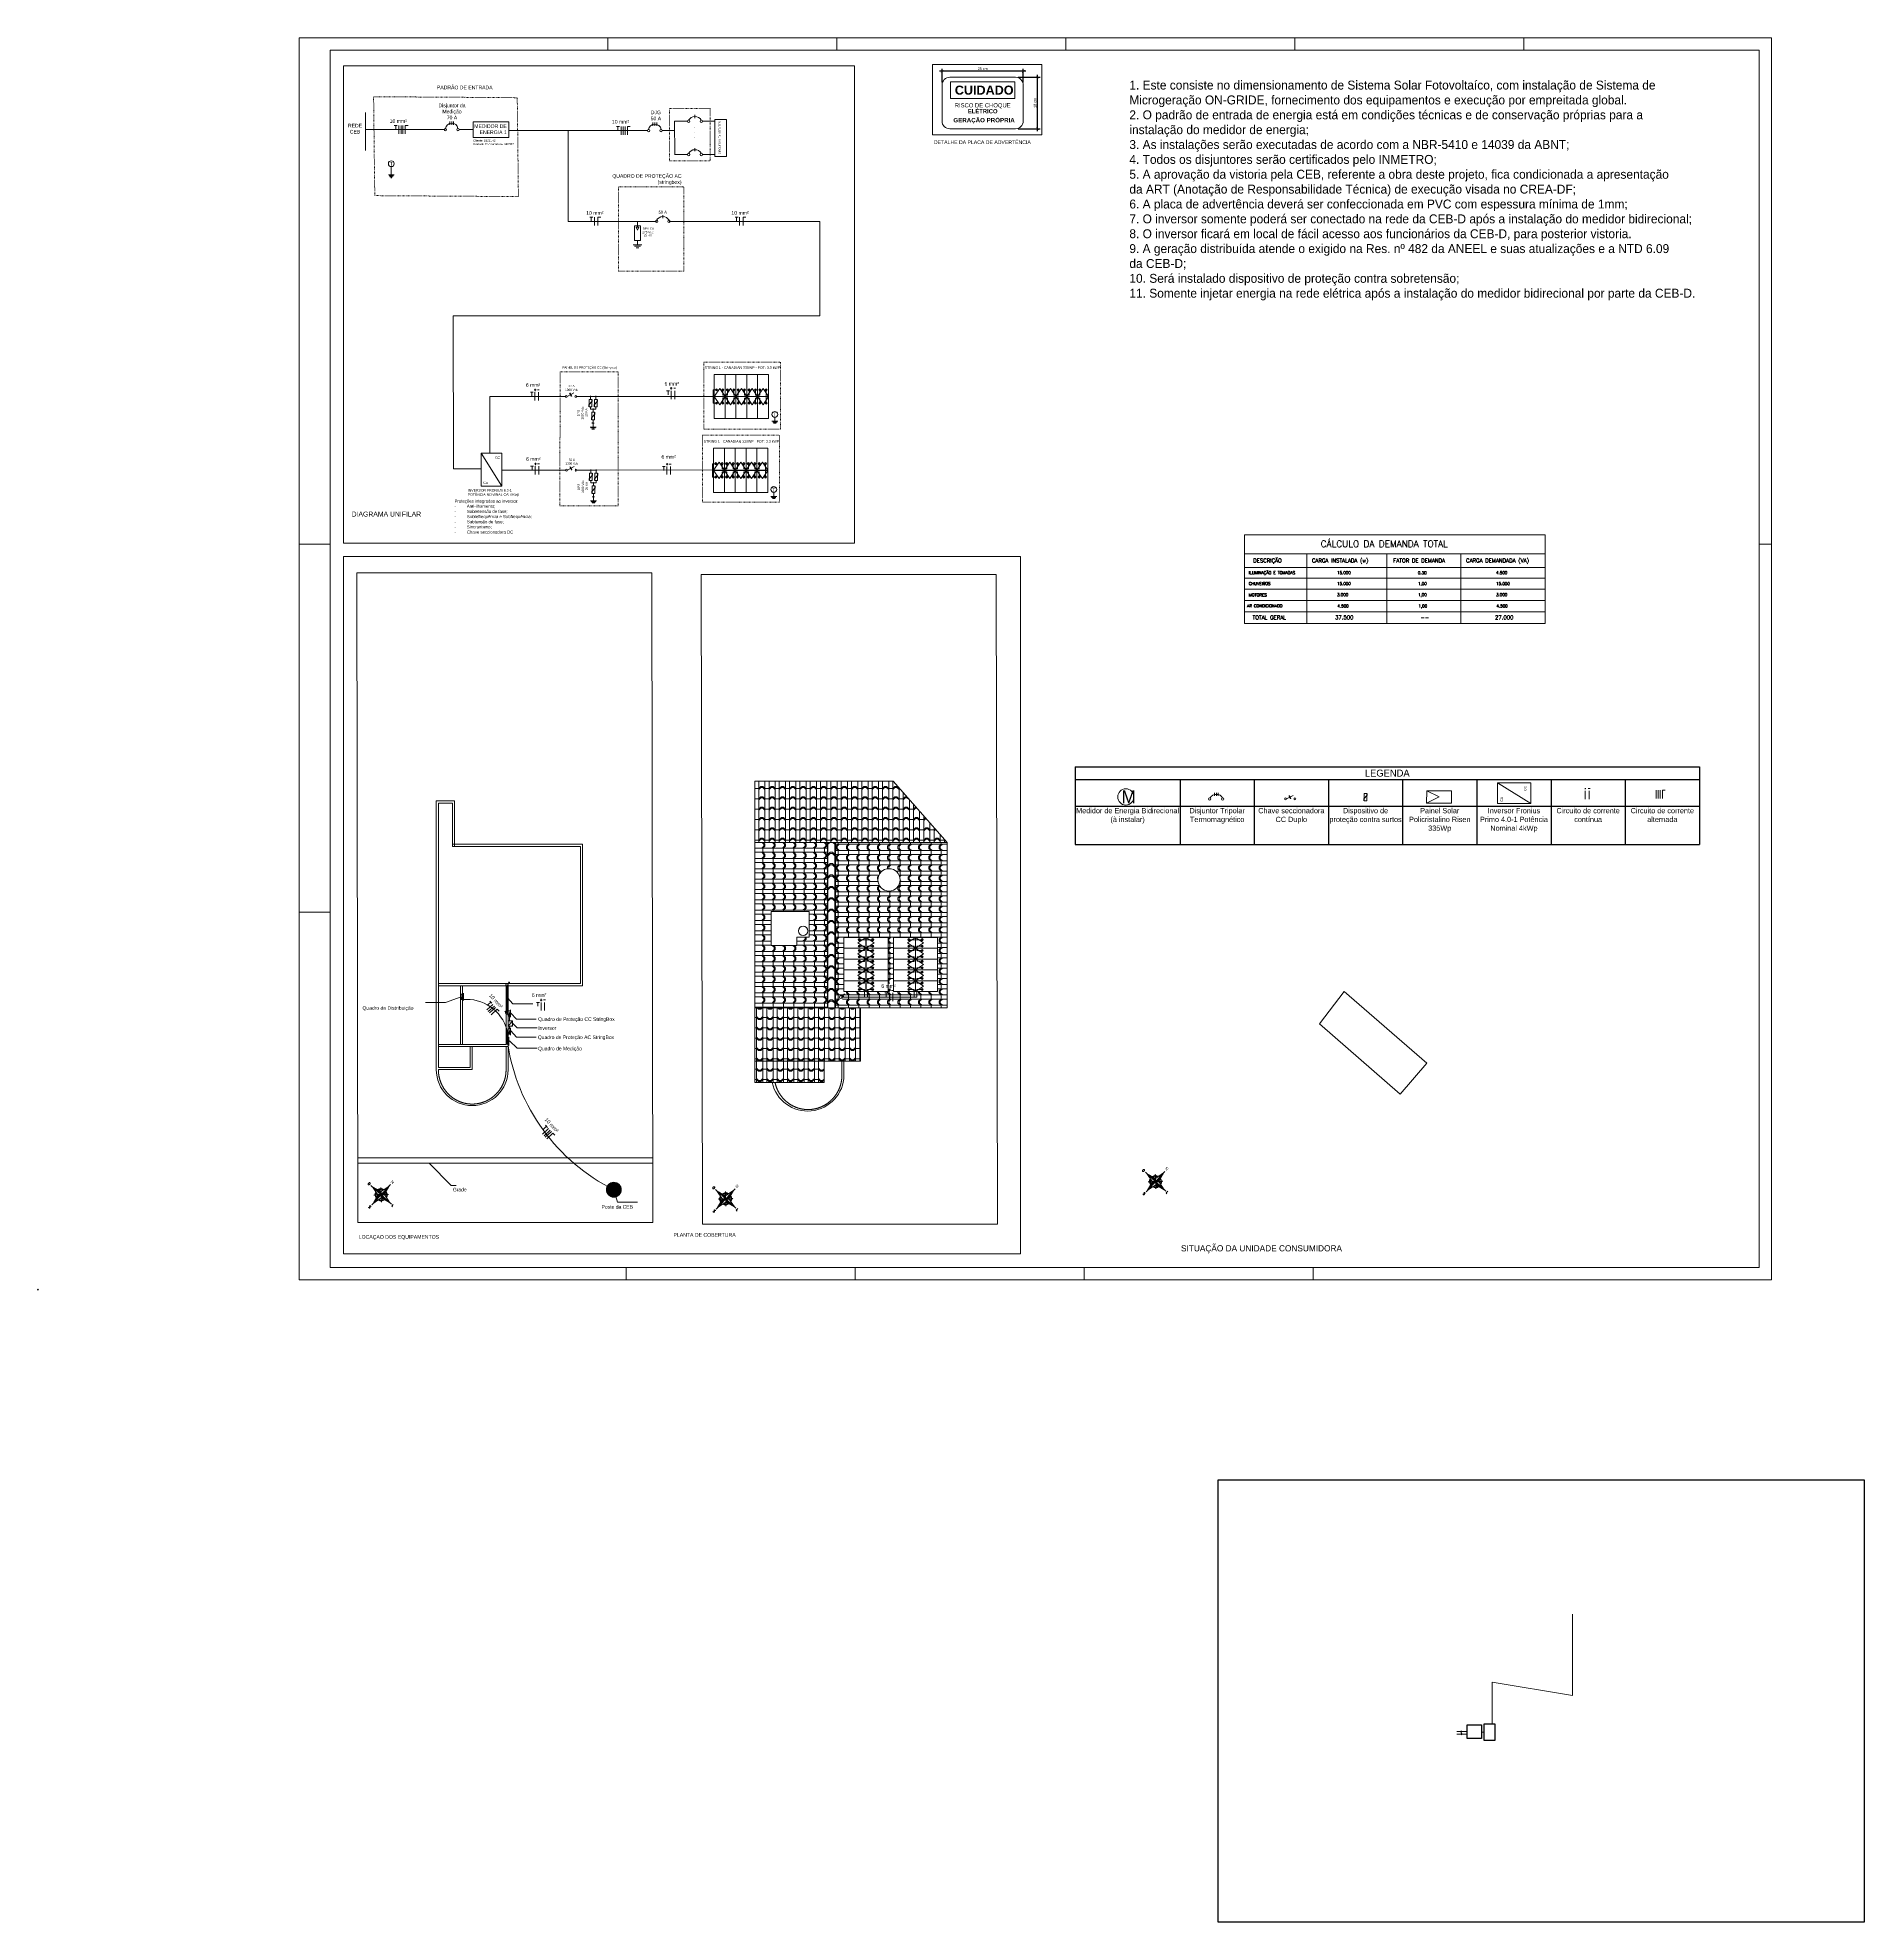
# Model space of a CAD drawing. Header units: centimetres. Extents: x -31425 to 547589, y -58792 to 172981.
# Drawn here: x -9481 to 167542, y -58792 to 123806 of the extents above; entities that cross this region are included whole.
import ezdxf
from ezdxf.enums import TextEntityAlignment as Align

# ---------------------------------------------------------------- set-up
doc = ezdxf.new("R2010")
doc.units = ezdxf.units.CM
doc.linetypes.add('ACAD_ISO03W100', pattern=[30, 12, -18])
doc.layers.get('0').update_dxf_attribs({"color": 4})
for name, color, linetype in [('01', 1, 'Continuous'), ('Cotas', 7, 'Continuous'), ('DET-BASE', 7, 'Continuous'), ('DET-COTA', 1, 'Continuous'), ('ELETRICA', 3, 'Continuous'), ('L_DECA', 7, 'Continuous'), ('Legenda_eletrica_predial|ELETRICA', 2, 'Continuous'), ('LINHA DE CHAMADA', 1, 'Continuous'), ('PT-ELE', 3, 'Continuous'), ('QUADROS', 7, 'Continuous'), ('R175', 7, 'Continuous'), ('SIMBOLO', 1, 'Continuous'), ('Texto', 2, 'Continuous'), ('WY-ELE-DIAGRAMA', 2, 'Continuous'), ('WY-ELE-DIAGRAMAS-TEXTO', 2, 'Continuous'), ('WY-LEGENDA_TEXTO', 2, 'Continuous')]:
    doc.layers.add(name, color=color, linetype=linetype)
for name, color, linetype, lineweight in [('A-DETL', 90, 'Continuous', 9), ('A2_TXT02', 2, 'Continuous', 20), ('AR-EQP-ACN', 2, 'Continuous', 20), ('Blocos', 2, 'Continuous', 25), ('EL-Fios', 4, 'Continuous', 30)]:
    doc.layers.add(name, color=color, linetype=linetype, lineweight=lineweight)
doc.layers.get('Cotas').off()
doc.styles.add('1Cotas', font='arial.ttf')
doc.styles.add('603', font='SIMPLEX', dxfattribs={"height": 1.5})
doc.styles.add('804', font='SIMPLEX', dxfattribs={"height": 2})
doc.styles.add('arial', font='arial.ttf')
doc.styles.add('GOTHICE', font='gothice')
doc.styles.add('legenda$0$BB_ARIALBLACK', font='arial.ttf')
doc.styles.add('R175', font='SIMPLEX.shx', dxfattribs={"height": 0.2})
doc.styles.add('ROMANS', font='romans.shx', dxfattribs={"width": 1.5})
doc.styles.add('STANDARD-0.1', font='arial.ttf', dxfattribs={"height": 0.1})
doc.dimstyles.new('100', dxfattribs={"dimscale": 100, "dimtxt": 0.002, "dimasz": 0.002, "dimexe": 0.0025, "dimexo": 0.0025, "dimgap": 0.001, "dimtad": 1, "dimzin": 4, "dimdsep": 46, "dimtxsty": '1Cotas', "dimblk": 'ARCHTICK', "dimcen": 0, "dimdle": 0.0025, "dimclrd": 1, "dimclre": 1, "dimclrt": 2, "dimadec": 0, "dimazin": 0, "dimtfac": 1, "dimtmove": 2, "dimatfit": 3, "dimldrblk": 'ARCHTICK', "dimfxl": 0.0005, "dimtolj": 1, "dimtzin": 0, "dimarcsym": 0})
picture_1 = doc.add_image_def('image1.png', size_in_pixel=(757, 518))
picture_2 = doc.add_image_def('image2.png', size_in_pixel=(473, 445))
picture_3 = doc.add_image_def('image3.png', size_in_pixel=(263, 414))

# ---------------------------------------------------------------- blocks, each defined once
blk = doc.blocks.new('Tanque com Coluna Pequeno')
at = {"layer": 'L_DECA', "color": 2}
for p, q in [((-0.3, 0), (0.3, 0)), ((-0.3, 0), (-0.3, -0.3)), ((0.3, 0), (0.3, -0.3)), ((-0.2, 0), (0.2, 0)), ((-0.2, -0.1), (-0.2, -0.3)), ((0.2, -0.1), (0.2, -0.3))]:
    blk.add_line(p, q, dxfattribs=at)
at = {"layer": 'L_DECA', "color": 1}
for p, q in [((-0.2, -0.1), (-0.2, -0.3)), ((-0.2, -0.3), (-0.2, -0.3)), ((-0.2, -0.3), (-0.2, -0.3)), ((-0.2, -0.3), (-0.2, -0.3)), ((-0.2, -0.3), (-0.2, -0.3)), ((-0.2, -0.4), (-0.2, -0.4)), ((0.2, -0.1), (0.2, -0.3)), ((0.2, -0.3), (0.2, -0.3)), ((0.2, -0.3), (0.2, -0.3)), ((0.2, -0.3), (0.2, -0.3)), ((0.2, -0.3), (0.2, -0.3)), ((0.2, -0.4), (0.2, -0.4))]:
    blk.add_line(p, q, dxfattribs=at)
for radius in [0.0225, 0.011]:
    blk.add_circle((0, -0.1), radius, dxfattribs=at)
at = {"layer": 'L_DECA', "color": 2}
for centre, radius, start, end in [((-0.2, -0.1), 0.04, 90, 180), ((-0.2, -0.3), 0.05, 180, 258.2868), ((0, -0.4), 0.397, 88.2163, 126.789), ((-0.2, -0.3), 0.03, 180, 258.7018), ((0, 0.8), 1.18, 258.2868, 270), ((0, 0.8), 1.15, 258.7018, 270), ((0, -0.4), 0.397, 53.211, 91.7837), ((0, 0.8), 1.18, 270, 281.7132), ((0, 0.8), 1.15, 270, 281.2982), ((0.2, -0.1), 0.04, 0, 90), ((0.2, -0.3), 0.05, 281.7132, 0), ((0.2, -0.3), 0.03, 281.2982, 0)]:
    blk.add_arc(centre, radius, start, end, dxfattribs=at)
at = {"layer": 'L_DECA', "color": 1}
for centre, radius, start, end in [((0, -0.5), 0.388, 89.2963, 125.1797), ((0, 0.8), 1.13, 258.7978, 270.4155), ((0, 0.8), 1.14, 258.8675, 270.4155), ((0, 0.8), 1.15, 258.9363, 270.4155), ((0, 0.8), 1.15, 259.0043, 270.4155), ((0, 0.8), 1.16, 259.0715, 270.4155), ((0, 0.8), 1.19, 259.3321, 270.4155), ((0, 0.8), 1.17, 259.1378, 270.4155), ((0, 0.8), 1.17, 259.2033, 270.4155), ((0, 0.8), 1.18, 259.2681, 270.4155), ((0, 0.8), 1.2, 259.3953, 270.4155), ((0, 0.8), 1.2, 259.4577, 270.4155), ((0, -0.5), 0.388, 54.8203, 90.7037), ((0, 0.8), 1.16, 269.5845, 280.9285), ((0, 0.8), 1.15, 269.5845, 280.9957), ((0, 0.8), 1.15, 269.5845, 281.0637), ((0, 0.8), 1.14, 269.5845, 281.1325), ((0, 0.8), 1.13, 269.5845, 281.2022), ((0, 0.8), 1.19, 269.5845, 280.6679), ((0, 0.8), 1.18, 269.5845, 280.7319), ((0, 0.8), 1.17, 269.5845, 280.7967), ((0, 0.8), 1.17, 269.5845, 280.8622), ((0, 0.8), 1.2, 269.5845, 280.5423), ((0, 0.8), 1.2, 269.5845, 280.6047)]:
    blk.add_arc(centre, radius, start, end, dxfattribs=at)
blk = doc.blocks.new('*T144')
at = {"color": 0, "lineweight": -2}
for p, q in [((0, 0), (10171, 0)), ((0, 0), (0, -1246)), ((10171, 0), (17362, 0)), ((17362, 0), (24552, 0)), ((24552, 0), (31743, 0)), ((31743, 0), (38933, 0)), ((38933, 0), (46124, 0)), ((46124, 0), (53314, 0)), ((53314, 0), (60505, 0)), ((60505, 0), (60505, -1246)), ((0, -1246), (10171, -1246)), ((0, -1246), (0, -3829)), ((10171, -1246), (17362, -1246)), ((10171, -1246), (10171, -3829)), ((17362, -1246), (24552, -1246)), ((17362, -1246), (17362, -3829)), ((24552, -1246), (31743, -1246)), ((24552, -1246), (24552, -3829)), ((31743, -1246), (38933, -1246)), ((31743, -1246), (31743, -3829)), ((38933, -1246), (46124, -1246)), ((38933, -1246), (38933, -3829)), ((46124, -1246), (53314, -1246)), ((46124, -1246), (46124, -3829)), ((53314, -1246), (60505, -1246)), ((53314, -1246), (53314, -3829)), ((60505, -1246), (60505, -3829)), ((0, -3829), (10171, -3829)), ((0, -3829), (0, -7523)), ((10171, -3829), (17362, -3829)), ((10171, -3829), (10171, -7523)), ((17362, -3829), (24552, -3829)), ((17362, -3829), (17362, -7523)), ((24552, -3829), (31743, -3829)), ((24552, -3829), (24552, -7523)), ((31743, -3829), (38933, -3829)), ((31743, -3829), (31743, -7523)), ((38933, -3829), (46124, -3829)), ((38933, -3829), (38933, -7523)), ((46124, -3829), (53314, -3829)), ((46124, -3829), (46124, -7523)), ((53314, -3829), (60505, -3829)), ((53314, -3829), (53314, -7523)), ((60505, -3829), (60505, -7523)), ((0, -7523), (10171, -7523)), ((10171, -7523), (17362, -7523)), ((17362, -7523), (24552, -7523)), ((24552, -7523), (31743, -7523)), ((31743, -7523), (38933, -7523)), ((38933, -7523), (46124, -7523)), ((46124, -7523), (53314, -7523)), ((53314, -7523), (60505, -7523))]:
    blk.add_line(p, q, dxfattribs=at)
at = {"color": 0, "lineweight": 5}
for s, insert, char_height, width, attachment_point in [('LEGENDA', (30253, -623), 679.4, 60165.3, 5), ('Medidor de Energia Bidirecional (à instalar)', (5086, -3999), 509.56, 9831.68, 2), ('Disjuntor Tripolar Termomagnético', (13767, -3999), 509.56, 6850.81, 2), ('Chave seccionadora CC Duplo', (20957, -3999), 509.56, 6850.81, 2), ('Dispositivo de proteção contra surtos', (28148, -3999), 509.56, 6850.81, 2), ('Painel Solar Policristalino Risen 335Wp', (35338, -3999), 509.56, 6850.81, 2), ('Inversor Fronius Primo 4.0-1 Potência Nominal 4kWp', (42529, -3999), 509.56, 6850.81, 2), ('Circuito de corrente contínua', (49719, -3999), 509.56, 6850.81, 2), ('Circuito de corrente alternada', (56910, -3999), 509.56, 6850.81, 2)]:
    blk.add_mtext(s, dxfattribs=dict(at, insert=insert, char_height=char_height, width=width, attachment_point=attachment_point))
blk = doc.blocks.new('_ArchTick')
at = {"color": 0, "linetype": 'ByBlock', "const_width": 0.15}
blk.add_lwpolyline([(-0.5, -0.5), (0.5, 0.5)], dxfattribs=at)
blk = doc.blocks.new('*D142')
at = {"layer": 'Defpoints', "color": 0}
for p in [(85285, 119971), (87428, 119971), (85285, 114986)]:
    blk.add_point(p, dxfattribs=at)
at = {"layer": 'DET-COTA', "color": 1, "lineweight": -2}
for p, q in [((85535, 119971), (87678, 119971)), ((87428, 114736), (87428, 120221)), ((85535, 114986), (87678, 114986))]:
    blk.add_line(p, q, dxfattribs=at)
at = {"layer": 'DET-COTA', "color": 1, "lineweight": -2, "xscale": 250, "yscale": 250, "zscale": 250}
for p, rotation in [((87428, 119971), 90), ((87428, 114986), 270)]:
    blk.add_blockref('_ArchTick', p, dxfattribs=dict(at, rotation=rotation))
at = {"layer": 'DET-COTA', "color": 2, "lineweight": 5, "insert": (87176, 117479), "char_height": 250, "attachment_point": 5, "rotation": 90, "style": '1Cotas'}
blk.add_mtext('\\A1;18 cm', dxfattribs=at)
blk = doc.blocks.new('*D143')
at = {"layer": 'Defpoints', "color": 0}
for p in [(78168, 120552), (78168, 119219), (86037, 119219)]:
    blk.add_point(p, dxfattribs=at)
at = {"layer": 'DET-COTA', "color": 1, "lineweight": -2}
for p, q in [((86287, 120552), (77918, 120552)), ((78168, 119469), (78168, 120802)), ((86037, 119469), (86037, 120802))]:
    blk.add_line(p, q, dxfattribs=at)
at = {"layer": 'DET-COTA', "color": 1, "lineweight": -2, "xscale": 250, "yscale": 250, "zscale": 250, "rotation": 180}
blk.add_blockref('_ArchTick', (78168, 120552), dxfattribs=at)
at = {"layer": 'DET-COTA', "color": 1, "lineweight": -2, "xscale": 250, "yscale": 250, "zscale": 250}
blk.add_blockref('_ArchTick', (86037, 120552), dxfattribs=at)
at = {"layer": 'DET-COTA', "color": 2, "lineweight": 5, "insert": (82102, 120805), "char_height": 250, "attachment_point": 5, "style": '1Cotas'}
blk.add_mtext('\\A1;25 cm', dxfattribs=at)
blk = doc.blocks.new('GERAÇ]AO PR[OPRIA')
at = {"layer": 'A2_TXT02', "ltscale": 0.0001}
for p, q in [((2054.38, 1165.39), (2054.38, 1168.71)), ((2055.09, 1169.43), (2061.16, 1169.43)), ((2061.88, 1168.71), (2061.88, 1165.39)), ((2061.16, 1164.68), (2055.09, 1164.68))]:
    blk.add_line(p, q, dxfattribs=at)
blk.add_lwpolyline([(2055.15, 1169.01), (2061.11, 1169.01), (2061.11, 1167.47), (2055.15, 1167.47)], close=True, dxfattribs=at)
for centre, start, end in [((2055.09, 1168.71), 90, 180), ((2061.16, 1168.71), 0, 90), ((2055.09, 1165.39), 180, 270), ((2061.16, 1165.39), 270, 0)]:
    blk.add_arc(centre, 0.717, start, end, dxfattribs=at)
at = {"layer": 'A2_TXT02', "ltscale": 0.0001, "insert": (2057.85, 1168.66), "char_height": 0.8327, "attachment_point": 1, "style": 'legenda$0$BB_ARIALBLACK'}
blk.add_mtext_dynamic_manual_height_columns('\\pxqc;{\\fArial|b1|i0|c0|p34;CUIDADO}', width=0.8327, gutter_width=610.55, heights=[0], dxfattribs=at)
at = {"layer": 'A2_TXT02', "color": 0, "ltscale": 0.0001, "char_height": 0.3886, "attachment_point": 1, "style": 'legenda$0$BB_ARIALBLACK'}
for s, width, insert in [('\\pxsm0.85,qc;RISCO DE CHOQUE {\\fArial|b1|i0|c0|p34;ELÉTRICO}', 5.175, (2055.54, 1167.04)), ('\\pxql;{\\fArial|b1|i0|c0|p34;\\W1.05;GERAÇÃO PRÓPRIA}', 5.8973, (2055.42, 1165.66))]:
    blk.add_mtext_dynamic_manual_height_columns(s, width=width, gutter_width=610.55, heights=[0], dxfattribs=dict(at, insert=insert))
blk = doc.blocks.new('*X110')
at = {"color": 0}
for p, q in [((0.003, 0.586), (0.005, 0.588)), ((0.003, 0.56), (0.01, 0.567)), ((0.003, 0.533), (0.015, 0.545)), ((0.003, 0.507), (0.02, 0.524)), ((0.003, 0.48), (0.025, 0.502)), ((0.003, 0.454), (0.03, 0.481)), ((0.003, 0.427), (0.035, 0.459)), ((0.003, 0.4), (0.04, 0.438)), ((0.003, 0.374), (0.045, 0.416)), ((0.003, 0.347), (0.05, 0.395)), ((0.003, 0.321), (0.055, 0.373)), ((0.003, 0.294), (0.06, 0.352)), ((0.003, 0.268), (0.065, 0.33)), ((0.003, 0.241), (0.07, 0.309)), ((0.003, 0.215), (0.075, 0.287)), ((0.003, 0.188), (0.08, 0.266)), ((0.003, 0.162), (0.085, 0.244)), ((0.003, 0.135), (0.09, 0.223)), ((0.003, 0.109), (0.095, 0.201)), ((0.003, 0.082), (0.1, 0.18)), ((0.003, 0.056), (0.105, 0.158)), ((0.003, 0.029), (0.11, 0.137)), ((0.003, 0.003), (0.115, 0.115))]:
    blk.add_line(p, q, dxfattribs=at)

msp = doc.modelspace()

# ---------------------------------------------------------------- hatches: boundary and pattern name
at = {"lineweight": 5}
h = msp.add_hatch(dxfattribs=at)
h.set_pattern_fill('AR-BRSTD', color=256, scale=100, style=0)
h.set_pattern_definition([(0, (11890, 0), (0, 6774.2), []), (90, (11890, 0), (-10160, 6774.2), [6774.2, -6774.2])])
h.paths.add_polyline_path([(32173.925, 38354.031, 1), (31327.531, 38354.031, 1)])
for points in [[(31551.453, 30608.713), (31778.534, 31126.527), (31778.534, 30608.713)], [(36125.306, 28992.493), (36352.387, 29510.307), (36352.387, 28992.493)], [(36125.306, 27249.753), (36352.387, 27767.568), (36352.387, 27249.753)]]:
    msp.add_hatch(color=251, dxfattribs=at).paths.add_polyline_path(points)
at = {"layer": '01', "lineweight": 5}
h = msp.add_hatch(dxfattribs=at)
h.set_pattern_fill('041', color=30, scale=1000, style=0, pattern_type=2)
h.set_pattern_definition([(45, (-19607.5, -5938.9), (-1000, 1000), [282.843, -1131.37]), (135, (-19007.5, -5938.9), (-1000, -1000), [282.843, -1131.37]), (45, (-19607.5, -5038.9), (-1000, 1000), [282.843, -1131.37]), (135, (-19007.5, -5038.9), (-1000, -1000), [282.843, -1131.37]), (45, (-19607.5, -4938.9), (-1000, 1000), [282.843, -1131.37]), (135, (-19007.5, -4938.9), (-1000, -1000), [282.843, -1131.37]), (45, (-19607.5, -4038.9), (-1000, 1000), [282.843, -1131.37]), (135, (-19007.5, -4038.9), (-1000, -1000), [282.843, -1131.37]), (0, (-19407.5, -4838.9), (0, 1000), [200, -800]), (0, (-19407.5, -5738.9), (0, 1000), [200, -800]), (90, (-19607.5, -5938.9), (-1000, 6e-14), [900, -100]), (90, (-19007.5, -5938.9), (-1000, 6e-14), [900, -100]), (0, (-19007.5, -5938.9), (0, 1000), [400, -600]), (0, (-19007.5, -4938.9), (0, 1000), [400, -600])])
h.paths.add_polyline_path([(60026.352, 51763.22), (73411.194, 51763.22), (78667.497, 45825.655), (60026.352, 45825.655)])
h = msp.add_hatch(dxfattribs=at)
h.set_pattern_fill('041', color=30, scale=1000, angle=270, style=0, pattern_type=2)
h.set_pattern_definition([(315, (6786.3, -3123.9), (1000, 1000), [282.843, -1131.37]), (45, (6786.3, -3723.9), (-1000, 1000), [282.843, -1131.37]), (315, (7686.3, -3123.9), (1000, 1000), [282.843, -1131.37]), (45, (7686.3, -3723.9), (-1000, 1000), [282.843, -1131.37]), (315, (7786.3, -3123.9), (1000, 1000), [282.843, -1131.37]), (45, (7786.3, -3723.9), (-1000, 1000), [282.843, -1131.37]), (315, (8686.3, -3123.9), (1000, 1000), [282.843, -1131.37]), (45, (8686.3, -3723.9), (-1000, 1000), [282.843, -1131.37]), (270, (7886.3, -3323.9), (1000, -2e-13), [200, -800]), (270, (6986.3, -3323.9), (1000, -2e-13), [200, -800]), (360, (6786.3, -3123.9), (2e-13, 1000), [900, -100]), (360, (6786.3, -3723.9), (2e-13, 1000), [900, -100]), (270, (6786.3, -3723.9), (1000, -2e-13), [400, -600]), (270, (7786.3, -3723.9), (1000, -2e-13), [400, -600])])
h.paths.add_polyline_path([(60026.352, 45825.655), (67061.443, 45825.655), (67061.443, 29825.655), (60026.352, 29825.655)])
h.paths.add_polyline_path([(65156.713, 37269.036, 1), (64246.112, 37269.036, 1)], flags=16)
edge = h.paths.add_edge_path()
edge.add_arc((64701.413, 37269.036), 455.3, 0, 360)
h.paths.add_polyline_path([(61592.838, 35859.356), (64092.838, 35859.356), (64092.838, 36659.356), (65292.838, 36659.356), (65292.838, 39159.356), (61592.838, 39159.356)])
h = msp.add_hatch(dxfattribs=at)
h.set_pattern_fill('041', color=30, scale=1100, style=0, pattern_type=2)
h.set_pattern_definition([(45, (-8798.4, -5938.9), (-1100, 1100), [311.127, -1244.508]), (135, (-8138.4, -5938.9), (-1100, -1100), [311.127, -1244.508]), (45, (-8798.4, -4948.9), (-1100, 1100), [311.127, -1244.508]), (135, (-8138.4, -4948.9), (-1100, -1100), [311.127, -1244.508]), (45, (-8798.4, -4838.9), (-1100, 1100), [311.127, -1244.508]), (135, (-8138.4, -4838.9), (-1100, -1100), [311.127, -1244.508]), (45, (-8798.4, -3848.9), (-1100, 1100), [311.127, -1244.508]), (135, (-8138.4, -3848.9), (-1100, -1100), [311.127, -1244.508]), (0, (-8578.4, -4728.9), (0, 1100), [220, -880]), (0, (-8578.4, -5718.9), (0, 1100), [220, -880]), (90, (-8798.4, -5938.9), (-1100, 7e-14), [990, -110]), (90, (-8138.4, -5938.9), (-1100, 7e-14), [990, -110]), (0, (-8138.4, -5938.9), (0, 1100), [440, -660]), (0, (-8138.4, -4838.9), (0, 1100), [440, -660])])
h.paths.add_polyline_path([(67061.443, 45825.655), (67849.188, 45825.655), (67849.188, 29825.655), (67061.443, 29825.655)])
h = msp.add_hatch(dxfattribs=at)
h.set_pattern_fill('041', color=30, scale=1000, angle=90, style=0, pattern_type=2)
h.set_pattern_definition([(135, (3091.6, -5938.9), (-1000, -1000), [282.843, -1131.37]), (225, (3091.6, -5338.9), (1000, -1000), [282.843, -1131.37]), (135, (2191.6, -5938.9), (-1000, -1000), [282.843, -1131.37]), (225, (2191.6, -5338.9), (1000, -1000), [282.843, -1131.37]), (135, (2091.6, -5938.9), (-1000, -1000), [282.843, -1131.37]), (225, (2091.6, -5338.9), (1000, -1000), [282.843, -1131.37]), (135, (1191.6, -5938.9), (-1000, -1000), [282.843, -1131.37]), (225, (1191.6, -5338.9), (1000, -1000), [282.843, -1131.37]), (90, (1991.6, -5738.9), (-1000, 6e-14), [200, -800]), (90, (2891.6, -5738.9), (-1000, 6e-14), [200, -800]), (180, (3091.6, -5938.9), (-1e-13, -1000), [900, -100]), (180, (3091.6, -5338.9), (-1e-13, -1000), [900, -100]), (90, (3091.6, -5338.9), (-1000, 6e-14), [400, -600]), (90, (2091.6, -5338.9), (-1000, 6e-14), [400, -600])])
h.paths.add_polyline_path([(67849.188, 45825.655), (78667.497, 45825.655), (78667.497, 29825.655), (70267.245, 29825.655), (67849.188, 29825.655)])
h.paths.add_polyline_path([(68466.948, 30794.669, 5.0383249192), (68510.882, 30688.853), (73008.831, 30696.36), (73348.832, 30696.927), (76237.639, 30701.748), (76237.639, 31379.329), (77723.725, 31379.329), (77723.725, 32429.329), (77723.725, 33479.329), (77723.725, 34529.329), (77723.725, 35579.329), (77723.725, 36629.329), (75593.725, 36629.329), (75593.725, 36413.972), (75585.751, 36413.972), (75585.751, 36629.329), (73455.751, 36629.329), (73455.751, 35579.329), (73455.751, 34529.329), (73455.751, 33479.329), (73455.751, 32429.329), (73455.751, 32176.092), (72960.46, 32176.092), (72960.46, 32440.263), (72960.46, 33490.263), (72960.46, 34540.263), (72960.46, 35590.263), (72960.46, 36640.263), (70830.46, 36640.263), (70830.46, 36424.906), (70822.487, 36424.906), (70822.487, 36640.263), (68692.487, 36640.263), (68692.487, 35590.263), (68692.487, 34540.263), (68692.487, 33490.263), (68692.487, 32440.263), (68692.487, 31390.263), (70178.573, 31390.263), (70822.487, 31390.263), (70822.487, 32440.263), (70822.487, 33490.263), (70822.487, 34540.263), (70822.487, 35590.263), (70822.487, 36424.906), (70830.46, 36424.906), (70830.46, 35590.263), (70830.46, 34540.263), (70830.46, 33490.263), (70830.46, 32440.263), (70830.46, 31390.263), (71474.374, 31390.263), (72960.46, 31390.263), (72960.46, 31429.051), (72960.46, 31636.661), (73455.751, 31636.661), (73455.751, 31379.329), (74941.837, 31379.329), (75585.751, 31379.329), (75585.751, 32429.329), (75585.751, 33479.329), (75585.751, 34529.329), (75585.751, 35579.329), (75585.751, 36413.972), (75593.725, 36413.972), (75593.725, 35579.329), (75593.725, 34529.329), (75593.725, 33479.329), (75593.725, 32429.329), (75593.725, 31379.329), (76237.639, 31379.329), (76237.639, 30701.748), (73348.832, 30696.927), (73008.831, 30696.36), (68510.882, 30688.853, 0.1984786642)], flags=16)
h.paths.add_polyline_path([(74106.981, 42204.715, 1), (71936.443, 42204.715, 1)], flags=16)
h = msp.add_hatch(dxfattribs=at)
h.set_pattern_fill('041', color=30, scale=1000, angle=180, style=0, pattern_type=2)
h.set_pattern_definition([(225, (6786.3, -3123.9), (1000, -1000), [282.843, -1131.37]), (315, (6186.3, -3123.9), (1000, 1000), [282.843, -1131.37]), (225, (6786.3, -4023.9), (1000, -1000), [282.843, -1131.37]), (315, (6186.3, -4023.9), (1000, 1000), [282.843, -1131.37]), (225, (6786.3, -4123.9), (1000, -1000), [282.843, -1131.37]), (315, (6186.3, -4123.9), (1000, 1000), [282.843, -1131.37]), (225, (6786.3, -5023.9), (1000, -1000), [282.843, -1131.37]), (315, (6186.3, -5023.9), (1000, 1000), [282.843, -1131.37]), (180, (6586.3, -4223.9), (-1e-13, -1000), [200, -800]), (180, (6586.3, -3323.9), (-1e-13, -1000), [200, -800]), (270, (6786.3, -3123.9), (1000, -2e-13), [900, -100]), (270, (6186.3, -3123.9), (1000, -2e-13), [900, -100]), (180, (6186.3, -3123.9), (-1e-13, -1000), [400, -600]), (180, (6186.3, -4123.9), (-1e-13, -1000), [400, -600])])
h.paths.add_polyline_path([(60026.352, 29825.655), (70267.245, 29825.655), (70267.245, 24658.591), (66724.803, 24658.591), (60026.352, 24658.591)])
h.paths.add_polyline_path([(60026.352, 24658.591), (66724.803, 24658.591), (66724.803, 22570.825), (60026.352, 22570.825)])
h = msp.add_hatch(color=251, dxfattribs=at)
h.paths.add_polyline_path([(35940.512, 26853.94), (36175.09, 26853.94), (36057.801, 26579.187)])
h.paths.add_polyline_path([(36057.801, 26579.187), (36175.09, 26304.433), (35940.512, 26304.433)])

# ---------------------------------------------------------------- linework, layer by layer
at = {"lineweight": 5}
for p, q in [((15860.195, 123806.366), (15860.195, 3453.479)), ((158540.195, 123806.366), (15860.195, 123806.366)), ((18860.195, 122606.366), (18860.195, 4653.479)), ((157340.195, 122606.366), (18860.195, 122606.366)), ((45761.128, 122606.366), (45761.128, 123806.366)), ((67961.128, 122606.366), (67961.128, 123806.366)), ((90161.128, 122606.366), (90161.128, 123806.366)), ((112361.128, 122606.366), (112361.128, 123806.366)), ((134561.128, 122606.366), (134561.128, 123806.366)), ((157340.195, 4653.479), (157340.195, 122606.366)), ((158540.195, 3453.479), (158540.195, 123806.366)), ((20152.99, 74825.988), (20152.99, 121081.319)), ((20152.99, 121081.319), (69692.638, 121079.979)), ((69692.638, 121079.979), (69692.638, 74825.988)), ((15860.195, 74733.479), (18860.195, 74733.479)), ((20151.178, 5974.469), (20159.654, 73539.696)), ((69692.638, 74825.988), (20152.99, 74825.988)), ((20159.67, 73553.808), (85778.89, 73554.172)), ((85764.385, 5974.498), (85778.89, 73554.172)), ((157340.195, 74733.479), (158540.195, 74733.479)), ((140548.645, 51055.165), (140454.547, 51055.165)), ((140496.031, 50826.575), (140496.031, 50025.275)), ((140501.339, 51011.206), (140501.193, 51105.304)), ((140788.661, 51051.796), (140972.151, 51051.796)), ((140885.546, 50819.293), (140885.546, 50017.993)), ((147357.46, 50909.815), (147357.46, 50108.516)), ((147554.854, 50906.872), (147554.854, 50105.572)), ((147747.797, 50909.815), (147747.797, 50108.516)), ((147977.16, 50909.815), (147977.16, 50108.516)), ((147977.16, 50909.815), (148249.093, 50909.815)), ((15860.195, 39093.479), (18860.195, 39093.479)), ((20151.194, 5988.581), (85764.385, 5974.498)), ((18860.195, 4653.479), (157340.195, 4653.479)), ((47540.195, 3453.479), (47540.195, 4653.479)), ((69740.195, 3453.479), (69740.195, 4653.479)), ((91940.195, 3453.479), (91940.195, 4653.479)), ((114140.195, 3453.479), (114140.195, 4653.479)), ((15860.195, 3453.479), (158540.195, 3453.479))]:
    msp.add_line(p, q, dxfattribs=at)
at = {"color": 5, "lineweight": 5}
for p, q in [((25362.02, 115285.601), (25082.667, 115285.601)), ((25218.951, 115285.601), (25218.951, 114884.951)), ((25218.951, 115285.601), (25218.951, 114884.951)), ((25520.509, 115285.601), (25520.509, 114484.301)), ((25520.509, 115285.601), (25520.509, 114484.301)), ((25739.732, 115285.601), (25739.732, 114484.301)), ((25739.732, 115285.601), (25739.732, 114484.301)), ((25910.846, 115285.601), (25910.846, 114484.301)), ((25910.846, 115285.601), (25910.846, 114484.301)), ((26140.209, 115285.601), (26140.209, 114484.301)), ((26140.209, 115285.601), (26140.209, 114484.301)), ((26140.209, 115285.601), (26412.142, 115285.601)), ((46896.134, 115211.067), (46616.782, 115211.067)), ((46753.066, 115211.067), (46753.066, 114810.417)), ((46753.066, 115211.067), (46753.066, 114810.417)), ((47054.624, 115211.067), (47054.624, 114409.767)), ((47054.624, 115211.067), (47054.624, 114409.767)), ((47273.846, 115211.067), (47273.846, 114409.767)), ((47273.846, 115211.067), (47273.846, 114409.767)), ((47444.96, 115211.067), (47444.96, 114409.767)), ((47444.96, 115211.067), (47444.96, 114409.767)), ((47674.323, 115211.067), (47674.323, 114409.767)), ((47674.323, 115211.067), (47674.323, 114409.767)), ((47674.323, 115211.067), (47946.257, 115211.067)), ((24789, 110533.326), (24504.536, 110533.326)), ((24789, 110436.348), (24581.716, 110436.348)), ((24789, 110339.37), (24658.895, 110339.37)), ((24789, 110242.392), (24736.075, 110242.392)), ((24789, 111318.425), (24789, 110533.326)), ((24789, 110533.326), (25073.464, 110533.326)), ((24789, 110436.348), (24996.285, 110436.348)), ((24789, 110339.37), (24919.105, 110339.37)), ((24789, 110242.392), (24841.925, 110242.392)), ((44312.15, 106403.306), (44032.798, 106403.306)), ((44169.081, 106403.306), (44169.081, 106002.656)), ((44169.081, 106403.306), (44169.081, 106002.656)), ((44470.64, 106403.306), (44470.64, 105602.006)), ((44470.64, 106403.306), (44470.64, 105602.006)), ((44810.641, 106403.306), (44810.641, 105602.006)), ((44810.641, 106403.306), (44810.641, 105602.006)), ((44810.641, 106403.306), (45082.574, 106403.306)), ((58388.598, 106408.213), (58109.246, 106408.213)), ((58245.529, 106408.213), (58245.529, 106007.563)), ((58245.529, 106408.213), (58245.529, 106007.563)), ((58547.087, 106408.213), (58547.087, 105606.913)), ((58547.087, 106408.213), (58547.087, 105606.913)), ((58887.089, 106408.213), (58887.089, 105606.913)), ((58887.089, 106408.213), (58887.089, 105606.913)), ((58887.089, 106408.213), (59159.022, 106408.213)), ((38727.048, 89674.577), (38632.951, 89674.577)), ((38727.048, 89779.025), (38727.048, 89570.128)), ((38727.048, 89674.577), (38821.146, 89674.577)), ((38944.884, 89682.104), (39128.374, 89682.104)), ((51750.414, 89601.101), (51471.062, 89601.101)), ((51606.534, 89601.101), (51606.534, 89200.375)), ((51915.396, 89836.657), (51821.298, 89836.657)), ((51912.296, 89600.897), (51912.296, 88799.597)), ((51915.396, 89941.105), (51915.396, 89732.208)), ((51915.396, 89836.657), (52009.494, 89836.657)), ((52155.412, 89833.288), (52338.902, 89833.288)), ((52252.297, 89600.785), (52252.297, 88799.485)), ((38548.978, 89454.061), (38269.625, 89454.061)), ((38405.909, 89454.061), (38405.909, 89053.411)), ((38405.909, 89454.061), (38405.909, 89053.411)), ((38707.467, 89454.061), (38707.467, 88652.761)), ((38707.467, 89454.061), (38707.467, 88652.761)), ((39047.468, 89454.061), (39047.468, 88652.761)), ((39047.468, 89454.061), (39047.468, 88652.761)), ((61961.579, 86640.442), (61677.114, 86640.442)), ((61961.579, 86543.464), (61754.294, 86543.464)), ((61961.579, 86446.486), (61831.474, 86446.486)), ((61961.579, 87032.992), (61961.579, 86640.442)), ((61961.579, 86640.442), (62246.043, 86640.442)), ((61961.579, 86543.464), (62168.863, 86543.464)), ((61961.579, 86446.486), (62091.683, 86446.486)), ((38574.081, 82282.752), (38294.729, 82282.752)), ((38431.012, 82282.752), (38431.248, 81910.876)), ((38431.012, 82282.752), (38431.248, 81910.876)), ((38752.152, 82503.267), (38658.054, 82503.267)), ((38732.57, 82282.752), (38732.57, 81481.452)), ((38732.57, 82282.752), (38732.57, 81481.452)), ((38752.152, 82607.716), (38752.152, 82398.819)), ((38752.152, 82503.267), (38846.249, 82503.267)), ((38969.987, 82510.795), (39153.478, 82510.795)), ((39072.571, 82282.752), (39072.571, 81481.452)), ((39072.571, 82282.752), (39072.571, 81481.452)), ((51336.915, 82271.214), (51057.563, 82271.214)), ((51193.846, 82271.214), (51193.846, 81870.564)), ((51193.846, 82271.214), (51193.846, 81870.564)), ((51514.986, 82491.729), (51420.888, 82491.729)), ((51495.404, 82271.214), (51495.404, 81469.914)), ((51495.404, 82271.214), (51495.404, 81469.914)), ((51514.986, 82596.177), (51514.986, 82387.281)), ((51514.986, 82491.729), (51609.083, 82491.729)), ((51732.822, 82499.257), (51916.312, 82499.257)), ((51835.406, 82271.214), (51835.406, 81469.914)), ((51835.406, 82271.214), (51835.406, 81469.914)), ((61856.509, 79364.391), (61572.045, 79364.391)), ((61856.509, 79267.413), (61649.225, 79267.413)), ((61856.509, 79170.435), (61726.404, 79170.435)), ((61856.509, 79756.94), (61856.509, 79364.391)), ((61856.509, 79364.391), (62140.973, 79364.391)), ((61856.509, 79267.413), (62063.794, 79267.413)), ((61856.509, 79170.435), (61986.614, 79170.435)), ((113505.792, 73803.577), (113505.792, 67051.531)), ((72882.036, 31268.031), (72602.684, 31268.031)), ((72738.967, 31268.031), (72738.967, 30867.381)), ((73060.107, 31488.547), (72966.009, 31488.547)), ((73059.173, 31269.284), (73059.173, 30467.985)), ((73060.107, 31592.995), (73060.107, 31384.098)), ((73060.107, 31488.547), (73154.204, 31488.547)), ((73277.943, 31496.074), (73461.433, 31496.074)), ((73399.174, 31269.284), (73399.174, 30467.985)), ((34629.858, 30145.097), (34040.195, 29602.531)), ((34425.671, 30367.009), (34130.839, 30095.726)), ((34778.296, 29983.775), (34188.633, 29441.208)), ((34894.158, 29857.855), (34304.495, 29315.288)), ((34522.544, 30261.727), (34333.392, 30467.298)), ((35049.462, 29689.071), (34459.799, 29146.504)), ((35049.462, 29689.071), (35233.59, 29488.959)), ((39138.029, 30341.736), (38858.677, 30341.736)), ((38994.96, 30341.736), (38995.196, 29969.86)), ((38994.96, 30341.736), (38995.196, 29969.86)), ((39316.1, 30562.251), (39222.002, 30562.251)), ((39296.519, 30341.736), (39296.519, 29540.436)), ((39296.519, 30341.736), (39296.519, 29540.436)), ((39316.1, 30666.7), (39316.1, 30457.803)), ((39316.1, 30562.251), (39410.197, 30562.251)), ((39533.936, 30569.779), (39717.426, 30569.779)), ((39636.52, 30341.736), (39636.52, 29540.436)), ((39636.52, 30341.736), (39636.52, 29540.436)), ((39830.36, 18335.499), (39535.528, 18064.216)), ((39927.233, 18230.217), (39738.081, 18435.788)), ((40034.547, 18113.587), (39444.884, 17571.021)), ((40182.985, 17952.265), (39593.322, 17409.698)), ((40298.848, 17826.345), (39709.184, 17283.778)), ((40454.151, 17657.561), (39864.488, 17114.994)), ((40454.151, 17657.561), (40638.279, 17457.449))]:
    msp.add_line(p, q, dxfattribs=at)
at = {"color": 5, "linetype": 'Continuous', "lineweight": 5}
for p, q in [((48651.856, 105433.048), (48651.856, 105997.528)), ((48651.856, 103739.608), (48651.856, 104162.968)), ((48228.496, 103739.608), (49075.216, 103739.608)), ((48369.616, 103598.488), (48934.096, 103598.488)), ((48510.736, 103457.368), (48792.976, 103457.368))]:
    msp.add_line(p, q, dxfattribs=at)
at = {"color": 1, "lineweight": 5}
for p, q in [((30800.054, 96863.999), (30805.43, 82027.532)), ((35507.315, 89051.392), (34340.967, 89050.648)), ((34340.967, 89050.648), (34340.967, 83550.983)), ((42747.797, 89055.313), (44065.492, 89055.313)), ((44129.799, 89055.37), (44578.481, 89055.37)), ((44642.787, 89055.37), (55969.898, 89055.37)), ((30805.43, 82027.532), (33490.052, 82027.532)), ((42777.43, 81912.943), (44095.125, 81912.943)), ((44159.432, 81913), (44608.114, 81913)), ((44672.416, 81912.474), (55908.929, 81928.486)), ((36110.634, 31956.059), (38456.739, 31956.059))]:
    msp.add_line(p, q, dxfattribs=at)
at = {"color": 141, "linetype": 'Continuous', "lineweight": 5, "true_color": 0xadddf7}
for p, q in [((125136.794, 50836.08), (125118.803, 49645.469)), ((126336.509, 50240.306), (125118.803, 49645.469)), ((125118.803, 49645.469), (127536.224, 49644.312))]:
    msp.add_line(p, q, dxfattribs=at)
at = {"color": 251, "lineweight": 5}
for p, q in [((35910.634, 31956.059), (29350.634, 31956.059)), ((31486.2, 31956.059), (29350.634, 31956.059)), ((31778.534, 31126.527), (31551.453, 30608.713)), ((31778.534, 31126.527), (31778.534, 31226.527)), ((32206.151, 31956.059), (35910.634, 31956.059)), ((35910.634, 26256.059), (35910.634, 31956.059)), ((43310.634, 31956.059), (36110.634, 31956.059)), ((31778.534, 30608.713), (31778.534, 30508.713)), ((36352.387, 29510.307), (36125.306, 28992.493)), ((36352.387, 29510.307), (36352.387, 29610.307)), ((36352.387, 27767.568), (36125.306, 27249.753)), ((36352.387, 28992.493), (36352.387, 28892.493)), ((36352.387, 27767.568), (36352.387, 27867.568)), ((29350.634, 26257.009), (35910.634, 26256.059)), ((29350.634, 26057.009), (36110.634, 26057.009)), ((32430.634, 26057.009), (32430.634, 24021.503)), ((32630.634, 26056.059), (32630.634, 23821.503)), ((35910.634, 26056.059), (35910.634, 23821.503)), ((36110.634, 26056.059), (36110.619, 23811.549)), ((36352.387, 27249.753), (36352.387, 27149.753)), ((32430.634, 24021.503), (29350.634, 24021.503)), ((32630.634, 23821.503), (29350.634, 23821.503)), ((139258.855, -28926.939), (139258.855, -36832.559)), ((139258.855, -36832.559), (131463.22, -35510.922)), ((131463.22, -35510.922), (131463.22, -39562.492)), ((128037.269, -40554.487), (129045.503, -40554.487)), ((129045.503, -40317.244), (128047.054, -40317.244)), ((128443.36, -40236.464), (128546.278, -40317.244)), ((128443.36, -40398.024), (128546.278, -40317.244)), ((128549.899, -40473.549), (128446.981, -40554.329)), ((128549.899, -40635.11), (128446.981, -40554.329)), ((130703.064, -40361.6), (130451.791, -40361.6))]:
    msp.add_line(p, q, dxfattribs=at)
at = {"color": 1, "linetype": 'Continuous', "lineweight": 5}
for p, q in [((125150.109, 24462.962), (117122.269, 31391.522)), ((114737.916, 28263.993), (122548.996, 21459.296))]:
    msp.add_line(p, q, dxfattribs=at)
at = {"color": 251, "lineweight": 9}
msp.add_line((36532.243, 28544.354), (36129.437, 28028.839), dxfattribs=at)
at = {"color": 252, "lineweight": 5}
for p, q in [((97866.798, 13890.279), (99842.821, 12062.1)), ((97940.719, 11988.178), (99768.899, 13964.201)), ((98152.765, 12948.906), (98267.507, 12953.365)), ((98315.543, 12955.232), (98545.206, 12964.157)), ((98545.206, 12964.157), (99164.412, 12988.222)), ((98827.526, 13678.233), (98831.985, 13563.491)), ((98833.852, 13515.456), (98842.777, 13285.792)), ((98866.841, 12666.587), (98842.777, 13285.792)), ((99394.076, 12997.147), (99164.412, 12988.222)), ((99556.853, 13003.473), (99442.111, 12999.014)), ((22818.974, 12612.209), (24794.997, 10784.03)), ((22892.895, 10710.108), (24721.075, 12686.131)), ((23104.941, 11670.836), (23219.683, 11675.295)), ((23267.719, 11677.162), (23497.382, 11686.087)), ((23497.382, 11686.087), (24116.588, 11710.152)), ((23779.701, 12400.163), (23784.161, 12285.421)), ((23786.027, 12237.386), (23794.953, 12007.722)), ((23819.017, 11388.517), (23794.953, 12007.722)), ((23827.943, 11158.853), (23819.017, 11388.517)), ((23834.269, 10996.076), (23829.81, 11110.818)), ((24346.252, 11719.077), (24116.588, 11710.152)), ((24509.029, 11725.403), (24394.287, 11720.944)), ((56207.628, 12213.274), (58183.651, 10385.095)), ((56281.549, 10311.173), (58109.729, 12287.196)), ((56493.595, 11271.901), (56608.337, 11276.36)), ((56656.373, 11278.227), (56886.036, 11287.152)), ((56886.036, 11287.152), (57505.242, 11311.217)), ((57168.355, 12001.228), (57172.815, 11886.486)), ((57174.681, 11838.451), (57183.607, 11608.787)), ((57207.671, 10989.582), (57183.607, 11608.787)), ((57216.597, 10759.918), (57207.671, 10989.582)), ((57734.905, 11320.142), (57505.242, 11311.217)), ((57897.683, 11326.468), (57782.941, 11322.009)), ((98875.767, 12436.923), (98866.841, 12666.587)), ((98882.093, 12274.146), (98877.634, 12388.888)), ((57222.923, 10597.141), (57218.463, 10711.883))]:
    msp.add_line(p, q, dxfattribs=at)
at = {"lineweight": 5}
msp.add_lwpolyline([(77253.486, 121205.185), (77253.486, 114400.695), (87825.168, 114400.695), (87825.168, 121205.185)], close=True, dxfattribs=at)
at = {"color": 251, "linetype": 'ACAD_ISO03W100', "lineweight": 5, "ltscale": 4}
for points in [[(23073.461, 118088.887), (23186.412, 108504.255), (37109.352, 108408.43), (36996.401, 117993.062)], [(51734.967, 116947.26), (51734.967, 111867.556), (55705.938, 111867.556), (55705.938, 116947.26)], [(46819.931, 109367.722), (46819.931, 101189.72), (53151.575, 101189.72), (53151.575, 109367.722)]]:
    msp.add_lwpolyline(points, close=True, dxfattribs=at)
at = {"color": 5, "linetype": 'Continuous', "lineweight": 5}
for points in [[(48369.616, 104162.968), (48369.616, 105574.168), (48934.096, 105574.168), (48934.096, 104162.968)], [(48510.736, 105433.048), (48792.976, 105433.048), (48651.856, 105150.808)]]:
    msp.add_lwpolyline(points, close=True, dxfattribs=at)
at = {"color": 251, "lineweight": 5}
for points in [[(31551.453, 31126.527), (31778.534, 31126.527), (31778.534, 30608.713), (31551.453, 30608.713)], [(36125.306, 29510.307), (36352.387, 29510.307), (36352.387, 28992.493), (36125.306, 28992.493)], [(36125.306, 27767.568), (36352.387, 27767.568), (36352.387, 27249.753), (36125.306, 27249.753)]]:
    msp.add_lwpolyline(points, close=True, dxfattribs=at)
at = {"color": 1, "linetype": 'Continuous', "lineweight": 5}
msp.add_lwpolyline([(117122.269, 31391.522), (114737.916, 28263.993)], dxfattribs=at)
at = {"color": 251, "lineweight": 9}
msp.add_lwpolyline([(36532.243, 28544.354), (36129.437, 28544.354), (36129.437, 28028.839), (36532.243, 28028.839)], close=True, dxfattribs=at)
at = {"color": 252, "lineweight": 5}
for points in [[(98545.206, 12964.157), (98007.942, 13759.695), (98842.777, 13285.792), (99638.315, 13823.056), (99164.412, 12988.222), (99701.676, 12192.684), (98866.841, 12666.587), (98071.304, 12129.323), (98545.206, 12964.157)], [(98267.848, 13006.542), (98152.765, 12948.906), (98271.974, 12900.375)], [(98453.716, 13099.629), (98317.994, 13031.656)], [(98323.917, 12879.228), (98464.506, 12821.994)], [(98757.848, 13507.081), (98700.613, 13366.493)], [(98885.162, 13563.15), (98827.526, 13678.233), (98778.995, 13559.024)], [(98978.249, 13377.283), (98910.276, 13513.005)], [(99385.701, 13073.151), (99245.113, 13130.385)], [(99255.902, 12852.75), (99391.625, 12920.723)], [(99441.77, 12945.837), (99556.853, 13003.473), (99437.644, 13052.004)], [(23497.382, 11686.087), (22960.118, 12481.625), (23794.953, 12007.722), (24590.491, 12544.987), (24116.588, 11710.152), (24653.852, 10914.614), (23819.017, 11388.517), (23023.48, 10851.253), (23497.382, 11686.087)], [(23220.024, 11728.472), (23104.941, 11670.836), (23224.15, 11622.305)], [(23405.892, 11821.559), (23270.17, 11753.586)], [(23276.093, 11601.158), (23416.682, 11543.924)], [(23710.024, 12229.011), (23652.789, 12088.423)], [(23683.546, 11297.026), (23751.519, 11161.304)], [(23837.338, 12285.08), (23779.701, 12400.163), (23731.17, 12280.954)], [(23776.632, 11111.159), (23834.269, 10996.076), (23882.8, 11115.285)], [(23930.425, 12099.213), (23862.452, 12234.935)], [(23903.946, 11167.228), (23961.181, 11307.816)], [(24337.877, 11795.081), (24197.289, 11852.315)], [(24208.078, 11574.68), (24343.801, 11642.653)], [(24393.946, 11667.767), (24509.029, 11725.403), (24389.82, 11773.934)], [(56886.036, 11287.152), (56348.772, 12082.69), (57183.607, 11608.787), (57979.145, 12146.051), (57505.242, 11311.217), (58042.506, 10515.679), (57207.671, 10989.582), (56412.134, 10452.317), (56886.036, 11287.152)], [(56608.678, 11329.537), (56493.595, 11271.901), (56612.804, 11223.37)], [(56794.546, 11422.624), (56658.823, 11354.651)], [(56664.747, 11202.223), (56805.336, 11144.989)], [(57098.678, 11830.076), (57041.443, 11689.488)], [(57225.992, 11886.145), (57168.355, 12001.228), (57119.824, 11882.019)], [(57319.079, 11700.278), (57251.106, 11836)], [(57726.531, 11396.146), (57585.942, 11453.38)], [(57596.732, 11175.745), (57732.455, 11243.718)], [(57782.6, 11268.832), (57897.683, 11326.468), (57778.474, 11374.999)], [(98731.37, 12575.096), (98799.343, 12439.374)], [(98824.457, 12389.229), (98882.093, 12274.146), (98930.624, 12393.355)], [(98951.77, 12445.298), (99009.005, 12585.886)], [(57072.199, 10898.091), (57140.172, 10762.369)], [(57165.286, 10712.224), (57222.923, 10597.141), (57271.454, 10716.35)], [(57292.6, 10768.293), (57349.835, 10908.881)]]:
    msp.add_lwpolyline(points, dxfattribs=at)
at = {"color": 5, "linetype": 'Continuous', "lineweight": 5}
for centre in [(53603.917, 115710.701), (54825.148, 115710.701), (30031.286, 114902.696), (31252.516, 114902.696), (49718.655, 114810.417), (50939.886, 114810.417), (53603.917, 112489.091), (54825.148, 112489.091), (50493.448, 106004.298), (51714.679, 106004.298)]:
    msp.add_circle(centre, 114.49, dxfattribs=at)
at = {"color": 5, "lineweight": 5}
for centre in [(24789, 111598.858), (61961.579, 87313.424), (61856.509, 80037.373)]:
    msp.add_circle(centre, 280.433, dxfattribs=at)
at = {"linetype": 'Continuous', "lineweight": 5}
for centre in [(104093.173, 50047.313), (105356.159, 50029.669)]:
    msp.add_circle(centre, 114.49, dxfattribs=at)
at = {"color": 5, "lineweight": 5}
for centre, radius, start, end in [((30641.901, 114902.696), 621.256, 10.61965528, 170.84151953), ((50329.27, 114810.417), 621.256, 10.61965528, 170.84151953), ((54217.567, 115472.716), 702.42, 30.11933088, 151.34184393), ((54217.567, 112251.105), 702.42, 30.11933088, 151.34184393), ((51107.098, 105766.313), 702.42, 30.11933088, 151.34184393)]:
    msp.add_arc(centre, radius, start, end, dxfattribs=at)
at = {"lineweight": 5}
msp.add_arc((104748.579, 49791.684), 702.42, 30.11933088, 149.35092361, dxfattribs=at)
at = {"color": 251, "lineweight": 5}
for centre, radius, start, end in [((32630.634, 23821.503), 3480, 180, 359.8361185), ((65138.867, 23328.941), 3521.466, 192.43220623, 359.1663078)]:
    msp.add_arc(centre, radius, start, end, dxfattribs=at)
at = {"color": 252, "lineweight": 5}
for centre, radius, start, end in [((98854.809, 12976.19), 587.745, 150.64810395, 213.80305341), ((98854.809, 12976.19), 539.673, 153.23564846, 211.2155089), ((98854.809, 12976.19), 587.745, 60.64810395, 123.80305341), ((98854.809, 12976.19), 539.673, 63.23564846, 121.2155089), ((98854.809, 12976.19), 539.673, 333.23564846, 31.2155089), ((98854.809, 12976.19), 587.745, 330.64810395, 33.80305341), ((23806.985, 11698.12), 587.745, 150.64810395, 213.80305341), ((23806.985, 11698.12), 539.673, 153.23564846, 211.2155089), ((23806.985, 11698.12), 587.745, 60.64810395, 123.80305341), ((23806.985, 11698.12), 587.745, 240.64810395, 303.80305341), ((23806.985, 11698.12), 539.673, 63.23564846, 121.2155089), ((23806.985, 11698.12), 539.673, 243.23564846, 301.2155089), ((23806.985, 11698.12), 539.673, 333.23564846, 31.2155089), ((23806.985, 11698.12), 587.745, 330.64810395, 33.80305341), ((57195.639, 11299.184), 587.745, 150.64810395, 213.80305341), ((57195.639, 11299.184), 539.673, 153.23564846, 211.2155089), ((57195.639, 11299.184), 587.745, 60.64810395, 123.80305341), ((57195.639, 11299.184), 539.673, 63.23564846, 121.2155089), ((57195.639, 11299.184), 539.673, 333.23564846, 31.2155089), ((57195.639, 11299.184), 587.745, 330.64810395, 33.80305341), ((98854.809, 12976.19), 587.745, 240.64810395, 303.80305341), ((98854.809, 12976.19), 539.673, 243.23564846, 301.2155089), ((57195.639, 11299.184), 587.745, 240.64810395, 303.80305341), ((57195.639, 11299.184), 539.673, 243.23564846, 301.2155089)]:
    msp.add_arc(centre, radius, start, end, dxfattribs=at)
at = {"color": 251, "lineweight": 5}
for points, knots in [([(29350.634, 23821.503), (29350.714, 23803.76), (29350.875, 23768.274), (29352.176, 23715.058), (29354.252, 23661.87), (29357.179, 23608.723), (29360.935, 23555.63), (29365.526, 23502.605), (29370.948, 23449.661), (29377.201, 23396.813), (29384.283, 23344.073), (29392.191, 23291.455), (29400.925, 23238.973), (29410.481, 23186.639), (29420.857, 23134.468), (29432.051, 23082.472), (29444.06, 23030.666), (29456.88, 22979.061), (29470.509, 22927.672), (29484.942, 22876.511), (29500.176, 22825.592), (29516.207, 22774.927), (29533.031, 22724.53), (29550.644, 22674.413), (29569.041, 22624.589), (29588.217, 22575.071), (29608.167, 22525.871), (29628.887, 22477.002), (29650.371, 22428.476), (29672.612, 22380.306), (29695.607, 22332.505), (29719.348, 22285.083), (29743.83, 22238.054), (29769.046, 22191.428), (29794.99, 22145.219), (29821.655, 22099.438), (29849.035, 22054.097), (29877.121, 22009.206), (29905.908, 21964.778), (29935.387, 21920.823), (29965.551, 21877.354), (29996.393, 21834.38), (30027.904, 21791.913), (30060.077, 21749.964), (30092.902, 21708.543), (30126.372, 21667.661), (30160.478, 21627.327), (30195.212, 21587.554), (30230.564, 21548.349), (30266.525, 21509.724), (30303.086, 21471.688), (30340.239, 21434.251), (30377.972, 21397.421), (30416.277, 21361.21), (30455.145, 21325.625), (30494.564, 21290.676), (30534.525, 21256.371), (30575.018, 21222.719), (30616.032, 21189.729), (30657.556, 21157.409), (30699.582, 21125.767), (30742.096, 21094.811), (30785.09, 21064.548), (30828.551, 21034.988), (30872.469, 21006.136), (30916.833, 20978), (30961.631, 20950.588), (31006.851, 20923.906), (31052.483, 20897.961), (31098.515, 20872.759), (31144.935, 20848.307), (31191.731, 20824.611), (31238.891, 20801.676), (31286.404, 20779.51), (31334.257, 20758.116), (31382.438, 20737.501), (31430.936, 20717.669), (31479.736, 20698.626), (31528.828, 20680.377), (31578.199, 20662.926), (31627.836, 20646.277), (31677.727, 20630.434), (31727.859, 20615.402), (31778.22, 20601.184), (31828.796, 20587.785), (31879.574, 20575.206), (31930.543, 20563.452), (31981.689, 20552.525), (32032.999, 20542.427), (32084.46, 20533.163), (32136.059, 20524.733), (32187.783, 20517.14), (32239.619, 20510.387), (32291.555, 20504.473), (32343.575, 20499.402), (32395.669, 20495.174), (32447.821, 20491.79), (32500.02, 20489.252), (32552.252, 20487.559), (32604.504, 20486.712), (32656.763, 20486.712), (32709.015, 20487.559), (32761.247, 20489.252), (32813.446, 20491.79), (32865.598, 20495.174), (32917.692, 20499.402), (32969.713, 20504.473), (33021.648, 20510.387), (33073.484, 20517.14), (33125.208, 20524.733), (33176.807, 20533.163), (33228.268, 20542.427), (33279.578, 20552.525), (33330.724, 20563.452), (33381.693, 20575.206), (33432.471, 20587.785), (33483.047, 20601.184), (33533.408, 20615.402), (33583.54, 20630.434), (33633.431, 20646.277), (33683.068, 20662.926), (33732.439, 20680.377), (33781.531, 20698.626), (33830.332, 20717.669), (33878.829, 20737.501), (33927.01, 20758.116), (33974.863, 20779.51), (34022.376, 20801.676), (34069.536, 20824.611), (34116.332, 20848.307), (34162.752, 20872.759), (34208.784, 20897.961), (34254.416, 20923.906), (34299.636, 20950.588), (34344.434, 20978), (34388.798, 21006.136), (34432.716, 21034.988), (34476.177, 21064.548), (34519.171, 21094.811), (34561.685, 21125.767), (34603.711, 21157.409), (34645.236, 21189.729), (34686.25, 21222.719), (34726.742, 21256.371), (34766.703, 21290.676), (34806.122, 21325.625), (34844.99, 21361.21), (34883.295, 21397.421), (34921.029, 21434.251), (34958.181, 21471.688), (34994.742, 21509.724), (35030.704, 21548.349), (35066.055, 21587.554), (35100.789, 21627.327), (35134.895, 21667.661), (35168.365, 21708.543), (35201.191, 21749.964), (35233.363, 21791.913), (35264.874, 21834.38), (35295.716, 21877.354), (35325.88, 21920.823), (35355.359, 21964.778), (35384.146, 22009.206), (35412.232, 22054.097), (35439.612, 22099.438), (35466.277, 22145.219), (35492.221, 22191.428), (35517.437, 22238.054), (35541.919, 22285.083), (35565.66, 22332.505), (35588.655, 22380.306), (35610.897, 22428.476), (35632.38, 22477.002), (35653.1, 22525.871), (35673.05, 22575.071), (35692.226, 22624.589), (35710.623, 22674.413), (35728.236, 22724.53), (35745.06, 22774.927), (35761.091, 22825.592), (35776.325, 22876.511), (35790.759, 22927.672), (35804.387, 22979.061), (35817.207, 23030.666), (35829.216, 23082.472), (35840.41, 23134.468), (35850.786, 23186.639), (35860.342, 23238.973), (35869.076, 23291.455), (35876.985, 23344.073), (35884.066, 23396.813), (35890.319, 23449.661), (35895.741, 23502.605), (35900.332, 23555.63), (35904.089, 23608.723), (35907.015, 23661.87), (35909.091, 23715.058), (35910.392, 23768.274), (35910.553, 23803.76), (35910.634, 23821.503), (35910.634, 23821.503), (35910.634, 23821.503), (35910.634, 23821.503)], [0, 0, 0, 0, 53.2286862204, 106.4568827682, 159.6841004536, 212.909851053, 266.1336477906, 319.3550058185, 372.5734426963, 425.7884788671, 478.9996381322, 532.2064481215, 585.4084407615, 638.6051527391, 691.7961259609, 744.9809080078, 798.1590525849, 851.3301199655, 904.4936774289, 957.6492996925, 1010.7965693365, 1063.935077222, 1117.0644229008, 1170.184215018, 1223.2940717054, 1276.3936209676, 1329.4825010568, 1382.5603608406, 1435.6268601578, 1488.6816701653, 1541.7244736741, 1594.754965474, 1647.772852648, 1700.7778548737, 1753.7697047143, 1806.7481478964, 1859.7129435756, 1912.6638645893, 1965.6006976964, 2018.5232438035, 2071.4313181775, 2124.3247506445, 2177.2033857745, 2230.0670830513, 2282.9157170281, 2335.7491774689, 2388.5673694737, 2441.3702135894, 2494.157645905, 2546.9296181317, 2599.6860976666, 2652.4270676413, 2705.1525269544, 2757.8624902878, 2810.5569881078, 2863.2360666483, 2915.8997878803, 2968.5482294626, 3021.1814846786, 3073.7996623554, 3126.4028867669, 3178.9912975218, 3231.5650494339, 3284.1243123778, 3336.669271128, 3389.2001251822, 3441.7170885691, 3494.2203896407, 3546.710270849, 3599.1869885079, 3651.6508125399, 3704.1020262079, 3756.540925833, 3808.9678204975, 3861.3830317346, 3913.7868932037, 3966.179750353, 4018.5619600686, 4070.9338903116, 4123.2959197421, 4175.648437332, 4227.991841966, 4280.3265420312, 4332.6529549971, 4384.9715069841, 4437.2826323233, 4489.5867731064, 4541.8843787273, 4594.1759054151, 4646.4618157595, 4698.742578229, 4751.0186666824, 4803.2905598744, 4855.5587409547, 4907.8236969638, 4960.0859183223, 5012.3458983182, 5064.6041325896, 5116.8611186055, 5169.1173551439, 5221.3733417691, 5273.6295783075, 5325.8865643233, 5378.1447985947, 5430.4047785906, 5482.6669999492, 5534.9319559582, 5587.2001370386, 5639.4720302305, 5691.748118684, 5744.0288811535, 5796.3147914979, 5848.6063181856, 5900.9039238065, 5953.2080645897, 6005.5191899289, 6057.8377419159, 6110.1641548818, 6162.498854947, 6214.8422595809, 6267.1947771709, 6319.5568066014, 6371.9287368444, 6424.31094656, 6476.7038037092, 6529.1076651783, 6581.5228764154, 6633.94977108, 6686.3886707051, 6738.8398843731, 6791.303708405, 6843.780426064, 6896.2703072723, 6948.7736083439, 7001.2905717308, 7053.8214257849, 7106.3663845351, 7158.9256474791, 7211.4993993911, 7264.087810146, 7316.6910345576, 7369.3092122343, 7421.9424674504, 7474.5909090327, 7527.2546302646, 7579.9337088052, 7632.6282066251, 7685.3381699586, 7738.0636292717, 7790.8045992463, 7843.5610787812, 7896.3330510079, 7949.1204833236, 8001.9233274393, 8054.741519444, 8107.5749798848, 8160.4236138617, 8213.2873111384, 8266.1659462684, 8319.0593787355, 8371.9674531095, 8424.8899992165, 8477.8268323236, 8530.7777533373, 8583.7425490165, 8636.7209921986, 8689.7128420393, 8742.717844265, 8795.7357314389, 8848.7662232389, 8901.8090267476, 8954.8638367552, 9007.9303360723, 9061.0081958561, 9114.0970759454, 9167.1966252075, 9220.306481895, 9273.4262740121, 9326.5556196909, 9379.6941275764, 9432.8413972205, 9485.9970194841, 9539.1605769475, 9592.331644328, 9645.5097889052, 9698.6945709521, 9751.8855441738, 9805.0822561515, 9858.2842487915, 9911.4910587808, 9964.7022180458, 10017.9172542167, 10071.1356910945, 10124.3570491224, 10177.5808458599, 10230.8065964594, 10284.0338141448, 10337.2620106925, 10390.4906969129, 10390.4906969129, 10390.4906969129, 10390.5088253606, 10390.5088253606, 10390.5088253606, 10390.5088253606]), ([(61976.651, 22570.825), (61978.252, 22563.429), (61983.687, 22538.727), (61993.401, 22496.82), (62006.221, 22445.215), (62019.85, 22393.826), (62034.283, 22342.665), (62049.517, 22291.746), (62065.548, 22241.081), (62082.372, 22190.684), (62099.985, 22140.567), (62118.382, 22090.743), (62137.558, 22041.225), (62157.508, 21992.025), (62178.228, 21943.156), (62199.712, 21894.63), (62221.954, 21846.46), (62244.948, 21798.658), (62268.689, 21751.237), (62293.171, 21704.208), (62318.387, 21657.582), (62344.331, 21611.373), (62370.996, 21565.592), (62398.376, 21520.251), (62426.462, 21475.36), (62455.249, 21430.932), (62484.728, 21386.977), (62514.893, 21343.508), (62545.734, 21300.534), (62577.245, 21258.067), (62609.418, 21216.118), (62642.243, 21174.697), (62675.713, 21133.815), (62709.819, 21093.481), (62744.553, 21053.707), (62779.905, 21014.503), (62815.866, 20975.878), (62852.427, 20937.842), (62889.58, 20900.405), (62927.313, 20863.575), (62965.619, 20827.364), (63004.486, 20791.779), (63043.905, 20756.829), (63083.866, 20722.525), (63124.359, 20688.873), (63165.373, 20655.883), (63206.898, 20623.563), (63248.923, 20591.921), (63291.438, 20560.964), (63334.431, 20530.702), (63377.892, 20501.142), (63421.81, 20472.29), (63466.174, 20444.154), (63510.972, 20416.742), (63556.193, 20390.06), (63601.825, 20364.115), (63647.856, 20338.913), (63694.276, 20314.461), (63741.072, 20290.765), (63788.232, 20267.83), (63835.745, 20245.664), (63883.598, 20224.27), (63931.779, 20203.655), (63980.277, 20183.823), (64029.077, 20164.78), (64078.169, 20146.531), (64127.54, 20129.08), (64177.178, 20112.431), (64227.068, 20096.588), (64277.2, 20081.556), (64327.561, 20067.338), (64378.137, 20053.939), (64428.915, 20041.36), (64479.884, 20029.606), (64531.03, 20018.678), (64582.34, 20008.581), (64633.801, 19999.317), (64685.4, 19990.887), (64737.124, 19983.294), (64788.961, 19976.541), (64840.896, 19970.627), (64892.916, 19965.556), (64945.01, 19961.328), (64997.163, 19957.944), (65049.362, 19955.406), (65101.594, 19953.713), (65153.845, 19952.866), (65206.104, 19952.866), (65258.356, 19953.713), (65310.588, 19955.406), (65362.787, 19957.944), (65414.939, 19961.328), (65467.033, 19965.556), (65519.054, 19970.627), (65570.989, 19976.541), (65622.825, 19983.294), (65674.549, 19990.887), (65726.148, 19999.317), (65777.609, 20008.581), (65828.919, 20018.678), (65880.065, 20029.606), (65931.034, 20041.36), (65981.813, 20053.939), (66032.389, 20067.338), (66082.749, 20081.556), (66132.881, 20096.588), (66182.772, 20112.431), (66232.409, 20129.08), (66281.78, 20146.531), (66330.872, 20164.78), (66379.673, 20183.823), (66428.17, 20203.655), (66476.351, 20224.27), (66524.204, 20245.664), (66571.717, 20267.83), (66618.877, 20290.765), (66665.673, 20314.461), (66712.093, 20338.913), (66758.125, 20364.115), (66803.757, 20390.06), (66848.977, 20416.742), (66893.775, 20444.154), (66938.139, 20472.29), (66982.057, 20501.142), (67025.518, 20530.702), (67068.512, 20560.964), (67111.026, 20591.921), (67153.052, 20623.563), (67194.577, 20655.883), (67235.591, 20688.873), (67276.083, 20722.525), (67316.044, 20756.829), (67355.464, 20791.779), (67394.331, 20827.364), (67432.636, 20863.575), (67470.37, 20900.405), (67507.522, 20937.842), (67544.083, 20975.878), (67580.045, 21014.503), (67615.397, 21053.707), (67650.13, 21093.481), (67684.236, 21133.815), (67717.706, 21174.697), (67750.532, 21216.118), (67782.704, 21258.067), (67814.215, 21300.534), (67845.057, 21343.508), (67875.221, 21386.977), (67904.7, 21430.932), (67933.487, 21475.36), (67961.574, 21520.251), (67988.953, 21565.592), (68015.618, 21611.373), (68041.562, 21657.582), (68066.778, 21704.208), (68091.26, 21751.237), (68115.001, 21798.658), (68137.996, 21846.46), (68160.238, 21894.63), (68181.721, 21943.156), (68202.441, 21992.025), (68222.391, 22041.225), (68241.567, 22090.743), (68259.964, 22140.567), (68277.577, 22190.684), (68294.401, 22241.081), (68310.432, 22291.746), (68325.666, 22342.665), (68340.1, 22393.826), (68353.728, 22445.215), (68366.548, 22496.82), (68378.557, 22548.626), (68389.751, 22600.622), (68400.127, 22652.793), (68409.683, 22705.126), (68418.417, 22757.609), (68426.326, 22810.227), (68433.407, 22862.967), (68439.66, 22915.815), (68445.082, 22968.758), (68449.673, 23021.784), (68453.43, 23074.877), (68456.357, 23128.024), (68458.433, 23181.212), (68459.733, 23234.428), (68459.894, 23269.914), (68459.975, 23287.657), (68459.975, 23287.657), (68459.975, 23287.657), (68459.975, 23287.657)], [722.2809426453, 722.2809426453, 722.2809426453, 722.2809426453, 744.9809080078, 798.1590525849, 851.3301199655, 904.4936774289, 957.6492996925, 1010.7965693365, 1063.935077222, 1117.0644229008, 1170.184215018, 1223.2940717054, 1276.3936209676, 1329.4825010568, 1382.5603608406, 1435.6268601578, 1488.6816701653, 1541.7244736741, 1594.754965474, 1647.772852648, 1700.7778548737, 1753.7697047143, 1806.7481478964, 1859.7129435756, 1912.6638645893, 1965.6006976964, 2018.5232438035, 2071.4313181775, 2124.3247506445, 2177.2033857745, 2230.0670830513, 2282.9157170281, 2335.7491774689, 2388.5673694737, 2441.3702135894, 2494.157645905, 2546.9296181317, 2599.6860976666, 2652.4270676413, 2705.1525269544, 2757.8624902878, 2810.5569881078, 2863.2360666483, 2915.8997878803, 2968.5482294626, 3021.1814846786, 3073.7996623554, 3126.4028867669, 3178.9912975218, 3231.5650494339, 3284.1243123778, 3336.669271128, 3389.2001251822, 3441.7170885691, 3494.2203896407, 3546.710270849, 3599.1869885079, 3651.6508125399, 3704.1020262079, 3756.540925833, 3808.9678204975, 3861.3830317346, 3913.7868932037, 3966.179750353, 4018.5619600686, 4070.9338903116, 4123.2959197421, 4175.648437332, 4227.991841966, 4280.3265420312, 4332.6529549971, 4384.9715069841, 4437.2826323233, 4489.5867731064, 4541.8843787273, 4594.1759054151, 4646.4618157595, 4698.742578229, 4751.0186666824, 4803.2905598744, 4855.5587409547, 4907.8236969638, 4960.0859183223, 5012.3458983182, 5064.6041325896, 5116.8611186055, 5169.1173551439, 5221.3733417691, 5273.6295783075, 5325.8865643233, 5378.1447985947, 5430.4047785906, 5482.6669999492, 5534.9319559582, 5587.2001370386, 5639.4720302305, 5691.748118684, 5744.0288811535, 5796.3147914979, 5848.6063181856, 5900.9039238065, 5953.2080645897, 6005.5191899289, 6057.8377419159, 6110.1641548818, 6162.498854947, 6214.8422595809, 6267.1947771709, 6319.5568066014, 6371.9287368444, 6424.31094656, 6476.7038037092, 6529.1076651783, 6581.5228764154, 6633.94977108, 6686.3886707051, 6738.8398843731, 6791.303708405, 6843.780426064, 6896.2703072723, 6948.7736083439, 7001.2905717308, 7053.8214257849, 7106.3663845351, 7158.9256474791, 7211.4993993911, 7264.087810146, 7316.6910345576, 7369.3092122343, 7421.9424674504, 7474.5909090327, 7527.2546302646, 7579.9337088052, 7632.6282066251, 7685.3381699586, 7738.0636292717, 7790.8045992463, 7843.5610787812, 7896.3330510079, 7949.1204833236, 8001.9233274393, 8054.741519444, 8107.5749798848, 8160.4236138617, 8213.2873111384, 8266.1659462684, 8319.0593787355, 8371.9674531095, 8424.8899992165, 8477.8268323236, 8530.7777533373, 8583.7425490165, 8636.7209921986, 8689.7128420393, 8742.717844265, 8795.7357314389, 8848.7662232389, 8901.8090267476, 8954.8638367552, 9007.9303360723, 9061.0081958561, 9114.0970759454, 9167.1966252075, 9220.306481895, 9273.4262740121, 9326.5556196909, 9379.6941275764, 9432.8413972205, 9485.9970194841, 9539.1605769475, 9592.331644328, 9645.5097889052, 9698.6945709521, 9751.8855441738, 9805.0822561515, 9858.2842487915, 9911.4910587808, 9964.7022180458, 10017.9172542167, 10071.1356910945, 10124.3570491224, 10177.5808458599, 10230.8065964594, 10284.0338141448, 10337.2620106925, 10390.4906969129, 10390.4906969129, 10390.4906969129, 10390.5088253606, 10390.5088253606, 10390.5088253606, 10390.5088253606])]:
    msp.add_open_spline(points, degree=3, knots=knots, dxfattribs=at)
at = {"layer": '01', "color": 1, "lineweight": 5}
for p, q in [((30020.645, 114902.696), (22286.886, 114902.696)), ((41945.04, 106004.298), (41944.555, 114809.995)), ((50493.448, 106004.298), (41945.04, 106004.298)), ((51714.679, 106004.298), (66322.168, 106004.298)), ((66322.168, 106004.298), (66322.168, 96863.999)), ((30800.054, 96863.999), (66322.168, 96863.999)), ((56308.326, 89685.61), (55969.898, 89685.61)), ((55969.898, 88389.809), (55969.898, 89685.61)), ((56927.612, 89685.61), (56927.612, 89182.033)), ((57358.326, 89182.033), (57358.326, 89685.61)), ((57977.612, 89685.61), (57977.612, 89182.033)), ((58408.326, 89182.033), (58408.326, 89685.61)), ((59027.612, 89685.61), (59027.612, 89182.033)), ((59458.326, 89182.033), (59458.326, 89685.61)), ((60077.612, 89685.61), (60077.612, 89182.033)), ((60508.326, 89182.033), (60508.326, 89685.61)), ((61127.612, 89685.61), (61127.612, 88389.809)), ((56308.326, 88389.809), (55969.898, 88389.809)), ((56927.612, 89182.033), (57358.326, 89182.033)), ((57358.326, 88896.822), (56927.612, 88896.822)), ((56927.612, 88896.822), (56927.612, 88393.245)), ((57358.326, 88393.245), (57358.326, 88896.822)), ((58407.932, 88898.984), (57977.218, 88898.984)), ((57977.218, 88898.984), (57977.218, 88395.407)), ((57977.612, 89182.033), (58408.326, 89182.033)), ((58407.932, 88395.407), (58407.932, 88898.984)), ((59027.612, 89182.033), (59458.326, 89182.033)), ((59461.796, 88891.777), (59031.082, 88891.777)), ((59031.082, 88891.777), (59031.082, 88388.2)), ((59461.796, 88388.2), (59461.796, 88891.777)), ((60077.612, 89182.033), (60508.326, 89182.033)), ((60511.192, 88894.372), (60080.479, 88894.372)), ((60080.479, 88894.372), (60080.479, 88390.794)), ((60511.192, 88390.794), (60511.192, 88894.372)), ((56241.608, 82533.777), (55903.18, 82533.777)), ((55908.929, 82531.953), (55908.929, 81236.152)), ((56860.894, 82533.777), (56860.894, 82030.2)), ((57291.608, 82030.2), (57291.608, 82533.777)), ((57910.894, 82533.777), (57910.894, 82030.2)), ((58341.608, 82030.2), (58341.608, 82533.777)), ((58960.894, 82533.777), (58960.894, 82030.2)), ((59391.608, 82030.2), (59391.608, 82533.777)), ((60010.894, 82533.777), (60010.894, 82030.2)), ((60441.608, 82030.2), (60441.608, 82533.777)), ((61060.894, 82533.777), (61060.894, 81237.975)), ((56241.608, 81237.975), (55903.18, 81237.975)), ((56860.894, 82030.2), (57291.608, 82030.2)), ((57291.608, 81744.988), (56860.894, 81744.988)), ((56860.894, 81744.988), (56860.894, 81241.411)), ((57291.608, 81241.411), (57291.608, 81744.988)), ((58341.215, 81747.15), (57910.501, 81747.15)), ((57910.501, 81747.15), (57910.501, 81243.573)), ((57910.894, 82030.2), (58341.608, 82030.2)), ((58341.215, 81243.573), (58341.215, 81747.15)), ((58960.894, 82030.2), (59391.608, 82030.2)), ((59395.079, 81739.944), (58964.365, 81739.944)), ((58964.365, 81739.944), (58964.365, 81236.367)), ((59395.079, 81236.367), (59395.079, 81739.944)), ((60010.894, 82030.2), (60441.608, 82030.2)), ((60444.475, 81742.538), (60013.761, 81742.538)), ((60013.761, 81742.538), (60013.761, 81238.961)), ((60444.475, 81238.961), (60444.475, 81742.538)), ((36003.95, 32040.499), (36013.053, 29254.976)), ((36013.053, 29254.976), (36125.306, 29254.976)), ((36125.306, 27508.088), (36043.24, 27508.088)), ((36238.847, 28992.493), (36238.753, 28543.537)), ((36252.463, 28028.023), (36252.463, 27778.655)), ((36006.67, 26863.028), (36006.67, 27329.586))]:
    msp.add_line(p, q, dxfattribs=at)
at = {"layer": '01', "color": 251, "lineweight": 5}
for p, q in [((57142.969, 91171.696), (56092.969, 91171.696)), ((56092.969, 91171.696), (56092.969, 89041.696)), ((56617.969, 89826.567), (56092.969, 89041.696)), ((57142.969, 89041.696), (56617.969, 89826.567)), ((57142.969, 89041.696), (57142.969, 91171.696)), ((58192.969, 91171.696), (57142.969, 91171.696)), ((57142.969, 91171.696), (57142.969, 89041.696)), ((57667.969, 89826.567), (57142.969, 89041.696)), ((58192.969, 89041.696), (57667.969, 89826.567)), ((58192.969, 89041.696), (58192.969, 91171.696)), ((59242.969, 91171.696), (58192.969, 91171.696)), ((58192.969, 91171.696), (58192.969, 89041.696)), ((58717.969, 89826.567), (58192.969, 89041.696)), ((59242.969, 89041.696), (58717.969, 89826.567)), ((59242.969, 89041.696), (59242.969, 91171.696)), ((60292.969, 91171.696), (59242.969, 91171.696)), ((59242.969, 91171.696), (59242.969, 89041.696)), ((59767.969, 89826.567), (59242.969, 89041.696)), ((60292.969, 89041.696), (59767.969, 89826.567)), ((60292.969, 89041.696), (60292.969, 91171.696)), ((61342.969, 91171.696), (60292.969, 91171.696)), ((60292.969, 91171.696), (60292.969, 89041.696)), ((60817.969, 89826.567), (60292.969, 89041.696)), ((61342.969, 89041.696), (60817.969, 89826.567)), ((61342.969, 89041.696), (61342.969, 91171.696)), ((56092.969, 89041.696), (57142.969, 89041.696)), ((57142.969, 89033.723), (56092.969, 89033.723)), ((56092.969, 89033.723), (56092.969, 86903.723)), ((56092.969, 89033.723), (56617.969, 88248.852)), ((56617.969, 88248.852), (57142.969, 89033.723)), ((57142.969, 89041.696), (58192.969, 89041.696)), ((58192.969, 89033.723), (57142.969, 89033.723)), ((57142.969, 89033.723), (57142.969, 86903.723)), ((57142.969, 89033.723), (57667.969, 88248.852)), ((57142.969, 86903.723), (57142.969, 89033.723)), ((57667.969, 88248.852), (58192.969, 89033.723)), ((58192.969, 89041.696), (59242.969, 89041.696)), ((58192.969, 86903.723), (58192.969, 89033.723)), ((59242.969, 89033.723), (58192.969, 89033.723)), ((58192.969, 89033.723), (58192.969, 86903.723)), ((58192.969, 89033.723), (58717.969, 88248.852)), ((58717.969, 88248.852), (59242.969, 89033.723)), ((59242.969, 89041.696), (60292.969, 89041.696)), ((60292.969, 89033.723), (59242.969, 89033.723)), ((59242.969, 89033.723), (59242.969, 86903.723)), ((59242.969, 89033.723), (59767.969, 88248.852)), ((59242.969, 86903.723), (59242.969, 89033.723)), ((59767.969, 88248.852), (60292.969, 89033.723)), ((60292.969, 89041.696), (61342.969, 89041.696)), ((60292.969, 86903.723), (60292.969, 89033.723)), ((61342.969, 89033.723), (60292.969, 89033.723)), ((60292.969, 89033.723), (60292.969, 86903.723)), ((60292.969, 89033.723), (60817.969, 88248.852)), ((60817.969, 88248.852), (61342.969, 89033.723)), ((61342.969, 86903.723), (61342.969, 89033.723)), ((56092.969, 86903.723), (57142.969, 86903.723)), ((57142.969, 86903.723), (58192.969, 86903.723)), ((58192.969, 86903.723), (59242.969, 86903.723)), ((59242.969, 86903.723), (60292.969, 86903.723)), ((60292.969, 86903.723), (61342.969, 86903.723)), ((57076.251, 84019.863), (56026.251, 84019.863)), ((56026.251, 84019.863), (56026.251, 81889.863)), ((57076.251, 81889.863), (57076.251, 84019.863)), ((58126.251, 84019.863), (57076.251, 84019.863)), ((57076.251, 84019.863), (57076.251, 81889.863)), ((58126.251, 81889.863), (58126.251, 84019.863)), ((59176.251, 84019.863), (58126.251, 84019.863)), ((58126.251, 84019.863), (58126.251, 81889.863)), ((59176.251, 81889.863), (59176.251, 84019.863)), ((60226.251, 84019.863), (59176.251, 84019.863)), ((59176.251, 84019.863), (59176.251, 81889.863)), ((60226.251, 81889.863), (60226.251, 84019.863)), ((61276.251, 84019.863), (60226.251, 84019.863)), ((60226.251, 84019.863), (60226.251, 81889.863)), ((61276.251, 81889.863), (61276.251, 84019.863)), ((56551.251, 82674.734), (56026.251, 81889.863)), ((57076.251, 81889.863), (56551.251, 82674.734)), ((57601.251, 82674.734), (57076.251, 81889.863)), ((58126.251, 81889.863), (57601.251, 82674.734)), ((58651.251, 82674.734), (58126.251, 81889.863)), ((59176.251, 81889.863), (58651.251, 82674.734)), ((59701.251, 82674.734), (59176.251, 81889.863)), ((60226.251, 81889.863), (59701.251, 82674.734)), ((60751.251, 82674.734), (60226.251, 81889.863)), ((61276.251, 81889.863), (60751.251, 82674.734)), ((56026.251, 81889.863), (57076.251, 81889.863)), ((57076.251, 81881.889), (56026.251, 81881.889)), ((56026.251, 81881.889), (56026.251, 79751.889)), ((56026.251, 81881.889), (56551.251, 81097.018)), ((56551.251, 81097.018), (57076.251, 81881.889)), ((57076.251, 81889.863), (58126.251, 81889.863)), ((58126.251, 81881.889), (57076.251, 81881.889)), ((57076.251, 81881.889), (57076.251, 79751.889)), ((57076.251, 81881.889), (57601.251, 81097.018)), ((57076.251, 79751.889), (57076.251, 81881.889)), ((57601.251, 81097.018), (58126.251, 81881.889)), ((58126.251, 81889.863), (59176.251, 81889.863)), ((58126.251, 79751.889), (58126.251, 81881.889)), ((59176.251, 81881.889), (58126.251, 81881.889)), ((58126.251, 81881.889), (58126.251, 79751.889)), ((58126.251, 81881.889), (58651.251, 81097.018)), ((58651.251, 81097.018), (59176.251, 81881.889)), ((59176.251, 81889.863), (60226.251, 81889.863)), ((60226.251, 81881.889), (59176.251, 81881.889)), ((59176.251, 81881.889), (59176.251, 79751.889)), ((59176.251, 81881.889), (59701.251, 81097.018)), ((59176.251, 79751.889), (59176.251, 81881.889)), ((59701.251, 81097.018), (60226.251, 81881.889)), ((60226.251, 81889.863), (61276.251, 81889.863)), ((60226.251, 79751.889), (60226.251, 81881.889)), ((61276.251, 81881.889), (60226.251, 81881.889)), ((60226.251, 81881.889), (60226.251, 79751.889)), ((60226.251, 81881.889), (60751.251, 81097.018)), ((60751.251, 81097.018), (61276.251, 81881.889)), ((61276.251, 79751.889), (61276.251, 81881.889)), ((56026.251, 79751.889), (57076.251, 79751.889)), ((57076.251, 79751.889), (58126.251, 79751.889)), ((58126.251, 79751.889), (59176.251, 79751.889)), ((59176.251, 79751.889), (60226.251, 79751.889)), ((60226.251, 79751.889), (61276.251, 79751.889)), ((29150.634, 23821.503), (29150.634, 49856.059)), ((30910.634, 49856.059), (29150.634, 49856.059)), ((30710.634, 49656.059), (29350.634, 49656.059)), ((29350.634, 24021.503), (29350.634, 49656.059)), ((30710.634, 45456.059), (30710.634, 49656.059)), ((30910.634, 45456.059), (30910.634, 49856.059)), ((43310.634, 45656.059), (30710.634, 45656.059)), ((43310.634, 31956.059), (43310.634, 45656.059)), ((43110.634, 45456.059), (30710.634, 45456.059)), ((43110.634, 32156.059), (43110.634, 45456.059)), ((68658.981, 36629.329), (68658.981, 35579.329)), ((70788.981, 36629.329), (68658.981, 36629.329)), ((70788.981, 36629.329), (70004.11, 36104.329)), ((70788.981, 35579.329), (70788.981, 36629.329)), ((72926.954, 36629.329), (70796.954, 36629.329)), ((70796.954, 36629.329), (70796.954, 35579.329)), ((71581.825, 36104.329), (70796.954, 36629.329)), ((72926.954, 35579.329), (72926.954, 36629.329)), ((73455.751, 36629.329), (73455.751, 35579.329)), ((75585.751, 36629.329), (73455.751, 36629.329)), ((75585.751, 36629.329), (74800.88, 36104.329)), ((75585.751, 35579.329), (75585.751, 36629.329)), ((77723.725, 36629.329), (75593.725, 36629.329)), ((75593.725, 36629.329), (75593.725, 35579.329)), ((76378.596, 36104.329), (75593.725, 36629.329)), ((77723.725, 35579.329), (77723.725, 36629.329)), ((68658.981, 35579.329), (70788.981, 35579.329)), ((68658.981, 35579.329), (68658.981, 34529.329)), ((70788.981, 35579.329), (68658.981, 35579.329)), ((70004.11, 36104.329), (70788.981, 35579.329)), ((70788.981, 35579.329), (70004.11, 35054.329)), ((70004.11, 35054.329), (70788.981, 34529.329)), ((70788.981, 34529.329), (70788.981, 35579.329)), ((70796.954, 35579.329), (71581.825, 36104.329)), ((70796.954, 35579.329), (72926.954, 35579.329)), ((72926.954, 35579.329), (70796.954, 35579.329)), ((70796.954, 35579.329), (70796.954, 34529.329)), ((71581.825, 35054.329), (70796.954, 35579.329)), ((70796.954, 34529.329), (71581.825, 35054.329)), ((72926.954, 34529.329), (72926.954, 35579.329)), ((73455.751, 35579.329), (75585.751, 35579.329)), ((73455.751, 35579.329), (73455.751, 34529.329)), ((75585.751, 35579.329), (73455.751, 35579.329)), ((74800.88, 36104.329), (75585.751, 35579.329)), ((75585.751, 35579.329), (74800.88, 35054.329)), ((74800.88, 35054.329), (75585.751, 34529.329)), ((75585.751, 34529.329), (75585.751, 35579.329)), ((75593.725, 35579.329), (76378.596, 36104.329)), ((75593.725, 35579.329), (77723.725, 35579.329)), ((77723.725, 35579.329), (75593.725, 35579.329)), ((75593.725, 35579.329), (75593.725, 34529.329)), ((76378.596, 35054.329), (75593.725, 35579.329)), ((75593.725, 34529.329), (76378.596, 35054.329)), ((77723.725, 34529.329), (77723.725, 35579.329)), ((68658.981, 34529.329), (68658.981, 33479.329)), ((70788.981, 34529.329), (68658.981, 34529.329)), ((68658.981, 34529.329), (70788.981, 34529.329)), ((68658.981, 33479.329), (68658.981, 32429.329)), ((70788.981, 33479.329), (68658.981, 33479.329)), ((68658.981, 33479.329), (70788.981, 33479.329)), ((70788.981, 34529.329), (70004.11, 34004.329)), ((70004.11, 34004.329), (70788.981, 33479.329)), ((70788.981, 33479.329), (70004.11, 32954.329)), ((70004.11, 32954.329), (70788.981, 32429.329)), ((70788.981, 33479.329), (70788.981, 34529.329)), ((70788.981, 32429.329), (70788.981, 33479.329)), ((72926.954, 34529.329), (70796.954, 34529.329)), ((70796.954, 34529.329), (70796.954, 33479.329)), ((71581.825, 34004.329), (70796.954, 34529.329)), ((70796.954, 34529.329), (72926.954, 34529.329)), ((70796.954, 33479.329), (71581.825, 34004.329)), ((70796.954, 33479.329), (72926.954, 33479.329)), ((72926.954, 33479.329), (70796.954, 33479.329)), ((70796.954, 33479.329), (70796.954, 32429.329)), ((71581.825, 32954.329), (70796.954, 33479.329)), ((70796.954, 32429.329), (71581.825, 32954.329)), ((72926.954, 33479.329), (72926.954, 34529.329)), ((72926.954, 32429.329), (72926.954, 33479.329)), ((73455.751, 34529.329), (73455.751, 33479.329)), ((75585.751, 34529.329), (73455.751, 34529.329)), ((73455.751, 34529.329), (75585.751, 34529.329)), ((73455.751, 33479.329), (73455.751, 32429.329)), ((75585.751, 33479.329), (73455.751, 33479.329)), ((73455.751, 33479.329), (75585.751, 33479.329)), ((75585.751, 34529.329), (74800.88, 34004.329)), ((74800.88, 34004.329), (75585.751, 33479.329)), ((75585.751, 33479.329), (74800.88, 32954.329)), ((74800.88, 32954.329), (75585.751, 32429.329)), ((75585.751, 33479.329), (75585.751, 34529.329)), ((75585.751, 32429.329), (75585.751, 33479.329)), ((77723.725, 34529.329), (75593.725, 34529.329)), ((75593.725, 34529.329), (75593.725, 33479.329)), ((76378.596, 34004.329), (75593.725, 34529.329)), ((75593.725, 34529.329), (77723.725, 34529.329)), ((75593.725, 33479.329), (76378.596, 34004.329)), ((75593.725, 33479.329), (77723.725, 33479.329)), ((77723.725, 33479.329), (75593.725, 33479.329)), ((75593.725, 33479.329), (75593.725, 32429.329)), ((76378.596, 32954.329), (75593.725, 33479.329)), ((75593.725, 32429.329), (76378.596, 32954.329)), ((77723.725, 33479.329), (77723.725, 34529.329)), ((77723.725, 32429.329), (77723.725, 33479.329)), ((43110.634, 32156.059), (29350.634, 32155.802)), ((31486.2, 31956.059), (31486.2, 26256.7)), ((31686.2, 31956.059), (31686.2, 26256.7)), ((36110.634, 31956.059), (36110.634, 26863.6)), ((68658.981, 32429.329), (68658.981, 31379.329)), ((70788.981, 32429.329), (68658.981, 32429.329)), ((68658.981, 32429.329), (70788.981, 32429.329)), ((68658.981, 31379.329), (70788.981, 31379.329)), ((70788.981, 32429.329), (70004.11, 31904.329)), ((70004.11, 31904.329), (70788.981, 31379.329)), ((70788.981, 31379.329), (70788.981, 32429.329)), ((70796.954, 32429.329), (72926.954, 32429.329)), ((72926.954, 32429.329), (70796.954, 32429.329)), ((70796.954, 32429.329), (70796.954, 31379.329)), ((71581.825, 31904.329), (70796.954, 32429.329)), ((70796.954, 31379.329), (71581.825, 31904.329)), ((70796.954, 31379.329), (72926.954, 31379.329)), ((72926.954, 31379.329), (72926.954, 32429.329)), ((73455.751, 32429.329), (73455.751, 31379.329)), ((75585.751, 32429.329), (73455.751, 32429.329)), ((73455.751, 32429.329), (75585.751, 32429.329)), ((73455.751, 31379.329), (75585.751, 31379.329)), ((75585.751, 32429.329), (74800.88, 31904.329)), ((74800.88, 31904.329), (75585.751, 31379.329)), ((75585.751, 31379.329), (75585.751, 32429.329)), ((75593.725, 32429.329), (77723.725, 32429.329)), ((77723.725, 32429.329), (75593.725, 32429.329)), ((75593.725, 32429.329), (75593.725, 31379.329)), ((76378.596, 31904.329), (75593.725, 32429.329)), ((75593.725, 31379.329), (76378.596, 31904.329)), ((75593.725, 31379.329), (77723.725, 31379.329)), ((77723.725, 31379.329), (77723.725, 32429.329)), ((36175.09, 26853.94), (35940.512, 26304.433)), ((35940.512, 26853.94), (36175.09, 26304.433)), ((36110.634, 26056.059), (36110.634, 26303.6)), ((36175.09, 26853.94), (36175.09, 26979.613)), ((36175.09, 26853.94), (36175.09, 26853.94)), ((36175.09, 26304.433), (36175.09, 26166.914)), ((68459.975, 23287.657), (68459.975, 24658.591)), ((68659.96, 23277.703), (68659.96, 24658.591)), ((21539.278, 15286.558), (50130.136, 15286.558)), ((21540.205, 14753.673), (50131.063, 14753.673))]:
    msp.add_line(p, q, dxfattribs=at)
at = {"layer": '01', "color": 168, "lineweight": 5}
for p, q in [((56408.326, 89685.61), (56208.326, 89685.61)), ((56308.326, 89585.61), (56308.326, 89785.61)), ((57027.612, 89685.61), (56827.612, 89685.61)), ((57458.326, 89685.61), (57258.326, 89685.61)), ((57358.326, 89585.61), (57358.326, 89785.61)), ((58077.612, 89685.61), (57877.612, 89685.61)), ((58508.326, 89685.61), (58308.326, 89685.61)), ((58408.326, 89585.61), (58408.326, 89785.61)), ((59127.612, 89685.61), (58927.612, 89685.61)), ((59558.326, 89685.61), (59358.326, 89685.61)), ((59458.326, 89585.61), (59458.326, 89785.61)), ((60177.612, 89685.61), (59977.612, 89685.61)), ((60608.326, 89685.61), (60408.326, 89685.61)), ((60508.326, 89585.61), (60508.326, 89785.61)), ((61227.612, 89685.61), (61027.612, 89685.61)), ((56208.326, 88389.809), (56408.326, 88389.809)), ((56827.612, 88389.809), (57027.612, 88389.809)), ((56927.612, 88489.809), (56927.612, 88289.809)), ((57258.326, 88389.809), (57458.326, 88389.809)), ((57877.612, 88389.809), (58077.612, 88389.809)), ((57977.612, 88489.809), (57977.612, 88289.809)), ((58308.326, 88389.809), (58508.326, 88389.809)), ((58927.612, 88389.809), (59127.612, 88389.809)), ((59027.612, 88489.809), (59027.612, 88289.809)), ((59358.326, 88389.809), (59558.326, 88389.809)), ((59977.612, 88389.809), (60177.612, 88389.809)), ((60077.612, 88489.809), (60077.612, 88289.809)), ((60408.326, 88389.809), (60608.326, 88389.809)), ((61027.612, 88389.809), (61227.612, 88389.809)), ((61127.612, 88489.809), (61127.612, 88289.809)), ((56341.608, 82533.777), (56141.608, 82533.777)), ((56241.608, 82433.777), (56241.608, 82633.777)), ((56960.894, 82533.777), (56760.894, 82533.777)), ((57391.608, 82533.777), (57191.608, 82533.777)), ((57291.608, 82433.777), (57291.608, 82633.777)), ((58010.894, 82533.777), (57810.894, 82533.777)), ((58441.608, 82533.777), (58241.608, 82533.777)), ((58341.608, 82433.777), (58341.608, 82633.777)), ((59060.894, 82533.777), (58860.894, 82533.777)), ((59491.608, 82533.777), (59291.608, 82533.777)), ((59391.608, 82433.777), (59391.608, 82633.777)), ((60110.894, 82533.777), (59910.894, 82533.777)), ((60541.608, 82533.777), (60341.608, 82533.777)), ((60441.608, 82433.777), (60441.608, 82633.777)), ((61160.894, 82533.777), (60960.894, 82533.777)), ((56141.608, 81237.975), (56341.608, 81237.975)), ((56760.894, 81237.975), (56960.894, 81237.975)), ((56860.894, 81337.975), (56860.894, 81137.975)), ((57191.608, 81237.975), (57391.608, 81237.975)), ((57810.894, 81237.975), (58010.894, 81237.975)), ((57910.894, 81337.975), (57910.894, 81137.975)), ((58241.608, 81237.975), (58441.608, 81237.975)), ((58860.894, 81237.975), (59060.894, 81237.975)), ((58960.894, 81337.975), (58960.894, 81137.975)), ((59291.608, 81237.975), (59491.608, 81237.975)), ((59910.894, 81237.975), (60110.894, 81237.975)), ((60010.894, 81337.975), (60010.894, 81137.975)), ((60341.608, 81237.975), (60541.608, 81237.975)), ((60960.894, 81237.975), (61160.894, 81237.975)), ((61060.894, 81337.975), (61060.894, 81137.975)), ((70245.067, 35794.685), (70045.067, 35794.685)), ((70245.067, 34744.685), (70045.067, 34744.685)), ((70145.067, 36513.972), (70145.067, 36313.972)), ((70145.067, 35894.685), (70145.067, 35694.685)), ((70145.067, 35463.972), (70145.067, 35263.972)), ((70145.067, 34844.685), (70145.067, 34644.685)), ((71340.868, 36413.972), (71540.868, 36413.972)), ((71340.868, 35363.972), (71540.868, 35363.972)), ((71440.868, 36313.972), (71440.868, 36513.972)), ((71440.868, 35694.685), (71440.868, 35894.685)), ((71440.868, 35263.972), (71440.868, 35463.972)), ((71440.868, 34644.685), (71440.868, 34844.685)), ((75041.837, 35794.685), (74841.837, 35794.685)), ((75041.837, 34744.685), (74841.837, 34744.685)), ((74941.837, 36513.972), (74941.837, 36313.972)), ((74941.837, 35894.685), (74941.837, 35694.685)), ((74941.837, 35463.972), (74941.837, 35263.972)), ((74941.837, 34844.685), (74941.837, 34644.685)), ((76137.639, 36413.972), (76337.639, 36413.972)), ((76137.639, 35363.972), (76337.639, 35363.972)), ((76237.639, 36313.972), (76237.639, 36513.972)), ((76237.639, 35694.685), (76237.639, 35894.685)), ((76237.639, 35263.972), (76237.639, 35463.972)), ((76237.639, 34644.685), (76237.639, 34844.685)), ((70245.067, 33694.685), (70045.067, 33694.685)), ((70145.067, 34413.972), (70145.067, 34213.972)), ((70145.067, 33794.685), (70145.067, 33594.685)), ((70145.067, 33363.972), (70145.067, 33163.972)), ((71340.868, 34313.972), (71540.868, 34313.972)), ((71340.868, 33263.972), (71540.868, 33263.972)), ((71440.868, 34213.972), (71440.868, 34413.972)), ((71440.868, 33594.685), (71440.868, 33794.685)), ((71440.868, 33163.972), (71440.868, 33363.972)), ((75041.837, 33694.685), (74841.837, 33694.685)), ((74941.837, 34413.972), (74941.837, 34213.972)), ((74941.837, 33794.685), (74941.837, 33594.685)), ((74941.837, 33363.972), (74941.837, 33163.972)), ((76137.639, 34313.972), (76337.639, 34313.972)), ((76137.639, 33263.972), (76337.639, 33263.972)), ((76237.639, 34213.972), (76237.639, 34413.972)), ((76237.639, 33594.685), (76237.639, 33794.685)), ((76237.639, 33163.972), (76237.639, 33363.972)), ((70245.067, 32644.685), (70045.067, 32644.685)), ((70245.067, 31594.685), (70045.067, 31594.685)), ((70145.067, 32744.685), (70145.067, 32544.685)), ((70145.067, 32313.972), (70145.067, 32113.972)), ((70145.067, 31694.685), (70145.067, 31494.685)), ((71340.868, 32213.972), (71540.868, 32213.972)), ((71440.868, 32544.685), (71440.868, 32744.685)), ((71440.868, 32113.972), (71440.868, 32313.972)), ((71440.868, 31494.685), (71440.868, 31694.685)), ((75041.837, 32644.685), (74841.837, 32644.685)), ((75041.837, 31594.685), (74841.837, 31594.685)), ((74941.837, 32744.685), (74941.837, 32544.685)), ((74941.837, 32313.972), (74941.837, 32113.972)), ((74941.837, 31694.685), (74941.837, 31494.685)), ((76137.639, 32213.972), (76337.639, 32213.972)), ((76237.639, 32544.685), (76237.639, 32744.685)), ((76237.639, 32113.972), (76237.639, 32313.972)), ((76237.639, 31494.685), (76237.639, 31694.685))]:
    msp.add_line(p, q, dxfattribs=at)
at = {"layer": '01', "color": 5, "linetype": 'Continuous', "lineweight": 5}
for p, q in [((121257.048, 67051.531), (121257.048, 73803.577)), ((128453.778, 67051.531), (128453.778, 73803.577))]:
    msp.add_line(p, q, dxfattribs=at)
at = {"layer": '01', "color": 30, "lineweight": 5}
for p, q in [((78667.497, 45825.655), (73411.194, 51763.22)), ((67061.443, 29825.655), (67061.443, 45825.655)), ((67849.188, 29825.655), (67849.188, 45825.655))]:
    msp.add_line(p, q, dxfattribs=at)
at = {"layer": '01', "color": 5, "lineweight": 5}
for p, q in [((70145.067, 36413.972), (71440.868, 36413.972)), ((70648.644, 35794.685), (70145.067, 35794.685)), ((70145.067, 35363.972), (70648.644, 35363.972)), ((70648.644, 34744.685), (70145.067, 34744.685)), ((70648.644, 35363.972), (70648.644, 35794.685)), ((70648.644, 34313.972), (70648.644, 34744.685)), ((71439.882, 35797.552), (70936.305, 35797.552)), ((70936.305, 35797.552), (70936.305, 35366.838)), ((70936.305, 35366.838), (71439.882, 35366.838)), ((71442.477, 34748.156), (70938.9, 34748.156)), ((70938.9, 34748.156), (70938.9, 34317.442)), ((74941.837, 36413.972), (76237.639, 36413.972)), ((75445.415, 35794.685), (74941.837, 35794.685)), ((74941.837, 35363.972), (75445.415, 35363.972)), ((75445.415, 34744.685), (74941.837, 34744.685)), ((75445.415, 35363.972), (75445.415, 35794.685)), ((75445.415, 34313.972), (75445.415, 34744.685)), ((76236.653, 35797.552), (75733.076, 35797.552)), ((75733.076, 35797.552), (75733.076, 35366.838)), ((75733.076, 35366.838), (76236.653, 35366.838)), ((76239.248, 34748.156), (75735.67, 34748.156)), ((75735.67, 34748.156), (75735.67, 34317.442)), ((70145.067, 34313.972), (70648.644, 34313.972)), ((70648.644, 33694.685), (70145.067, 33694.685)), ((70145.067, 33263.972), (70648.644, 33263.972)), ((70648.644, 33263.972), (70648.644, 33694.685)), ((71435.27, 33694.292), (70931.693, 33694.292)), ((70931.693, 33694.292), (70931.693, 33263.578)), ((70931.693, 33263.578), (71435.27, 33263.578)), ((70938.9, 34317.442), (71442.477, 34317.442)), ((74941.837, 34313.972), (75445.415, 34313.972)), ((75445.415, 33694.685), (74941.837, 33694.685)), ((74941.837, 33263.972), (75445.415, 33263.972)), ((75445.415, 33263.972), (75445.415, 33694.685)), ((76232.041, 33694.292), (75728.464, 33694.292)), ((75728.464, 33694.292), (75728.464, 33263.578)), ((75728.464, 33263.578), (76232.041, 33263.578)), ((75735.67, 34317.442), (76239.248, 34317.442)), ((70648.644, 32644.685), (70145.067, 32644.685)), ((70145.067, 32213.972), (70648.644, 32213.972)), ((70649.127, 31593.6), (70145.55, 31593.6)), ((70648.644, 32213.972), (70648.644, 32644.685)), ((70649.127, 31593.6), (70649.127, 30856)), ((71437.432, 32644.685), (70933.855, 32644.685)), ((70933.855, 32644.685), (70933.855, 32213.972)), ((70933.855, 32213.972), (71437.432, 32213.972)), ((71437.915, 31593.6), (70934.338, 31593.6)), ((70934.338, 31593.6), (70934.338, 30856)), ((75445.415, 32644.685), (74941.837, 32644.685)), ((74941.837, 32213.972), (75445.415, 32213.972)), ((75445.897, 31593.6), (74942.32, 31593.6)), ((75445.415, 32213.972), (75445.415, 32644.685)), ((75445.897, 31593.6), (75445.897, 30856)), ((76234.203, 32644.685), (75730.626, 32644.685)), ((75730.626, 32644.685), (75730.626, 32213.972)), ((75730.626, 32213.972), (76234.203, 32213.972)), ((76234.686, 31593.6), (75731.109, 31593.6)), ((75731.109, 31593.6), (75731.109, 30856)), ((28101.876, 30318.385), (30027.476, 30318.385)), ((31551.453, 30867.62), (30027.476, 30318.385)), ((36041.011, 30772.34), (36576.125, 30185.067)), ((36371.641, 29301.459), (36906.756, 28714.186)), ((36576.125, 30185.067), (38501.725, 30185.067)), ((75731.109, 30856), (68372.678, 30856)), ((36374.119, 27567.002), (36909.233, 26979.729)), ((36549.441, 28328.458), (36989.919, 27864.191)), ((36906.756, 28714.186), (38832.356, 28714.186)), ((36989.919, 27864.191), (38925.817, 27864.191)), ((36234.635, 26618.65), (36991.23, 25896.603)), ((36909.233, 26979.729), (38834.834, 26979.729)), ((36991.23, 25896.603), (38916.831, 25896.603)), ((28467.776, 14753.673), (30599.323, 12599.038)), ((30599.323, 12599.038), (31078.471, 12599.038)), ((46354.549, 12186.653), (46724.674, 10996.742)), ((46724.674, 10996.742), (48660.572, 10996.742))]:
    msp.add_line(p, q, dxfattribs=at)
at = {"layer": '01', "color": 30, "lineweight": 5}
msp.add_lwpolyline([(73411.194, 51763.22), (60026.352, 51763.22), (60026.352, 45825.655), (78667.497, 45825.655)], dxfattribs=at)
for points in [[(60026.352, 29825.655), (78667.497, 29825.655), (78667.497, 45825.655), (60026.352, 45825.655)], [(60026.352, 29825.655), (70267.245, 29825.655), (70267.245, 24658.591), (60026.352, 24658.591)], [(60026.352, 24658.591), (66724.803, 24658.591), (66724.803, 22570.825), (60026.352, 22570.825)]]:
    msp.add_lwpolyline(points, close=True, dxfattribs=at)
at = {"layer": '01', "color": 5, "lineweight": 5}
msp.add_lwpolyline([(61592.838, 35859.356), (64092.838, 35859.356), (64092.838, 36659.356), (65292.838, 36659.356), (65292.838, 39159.356), (61592.838, 39159.356), (61592.838, 35859.356)], dxfattribs=at)
at = {"layer": '01', "color": 251, "lineweight": 5}
for points in [[(35954.397, 27651.041), (36043.286, 27651.041), (36043.286, 27327.232), (35954.397, 27327.232)], [(35940.512, 26853.94), (36175.09, 26853.94), (36175.09, 26304.433), (35940.512, 26304.433)]]:
    msp.add_lwpolyline(points, close=True, dxfattribs=at)
at = {"layer": '01', "color": 1, "linetype": 'Continuous', "lineweight": 5}
msp.add_lwpolyline([(122548.996, 21459.296), (125150.109, 24462.962)], dxfattribs=at)
at = {"layer": '01', "color": 168, "lineweight": 5}
for centre in [(56308.326, 89685.61), (56927.612, 89685.61), (57358.326, 89685.61), (57977.612, 89685.61), (58408.326, 89685.61), (59027.612, 89685.61), (59458.326, 89685.61), (60077.612, 89685.61), (60508.326, 89685.61), (61127.612, 89685.61), (56308.326, 88389.809), (56927.612, 88389.809), (57358.326, 88389.809), (57977.612, 88389.809), (58408.326, 88389.809), (59027.612, 88389.809), (59458.326, 88389.809), (60077.612, 88389.809), (60508.326, 88389.809), (61127.612, 88389.809), (56241.608, 82533.777), (56860.894, 82533.777), (57291.608, 82533.777), (57910.894, 82533.777), (58341.608, 82533.777), (58960.894, 82533.777), (59391.608, 82533.777), (60010.894, 82533.777), (60441.608, 82533.777), (61060.894, 82533.777), (56241.608, 81237.975), (56860.894, 81237.975), (57291.608, 81237.975), (57910.894, 81237.975), (58341.608, 81237.975), (58960.894, 81237.975), (59391.608, 81237.975), (60010.894, 81237.975), (60441.608, 81237.975), (61060.894, 81237.975), (70145.067, 36413.972), (70145.067, 35794.685), (70145.067, 35363.972), (70145.067, 34744.685), (71440.868, 36413.972), (71440.868, 35794.685), (71440.868, 35363.972), (71440.868, 34744.685), (74941.837, 36413.972), (74941.837, 35794.685), (74941.837, 35363.972), (74941.837, 34744.685), (76237.639, 36413.972), (76237.639, 35794.685), (76237.639, 35363.972), (76237.639, 34744.685), (70145.067, 34313.972), (70145.067, 33694.685), (70145.067, 33263.972), (71440.868, 34313.972), (71440.868, 33694.685), (71440.868, 33263.972), (74941.837, 34313.972), (74941.837, 33694.685), (74941.837, 33263.972), (76237.639, 34313.972), (76237.639, 33694.685), (76237.639, 33263.972), (70145.067, 32644.685), (70145.067, 32213.972), (70145.067, 31594.685), (71440.868, 32644.685), (71440.868, 32213.972), (71440.868, 31594.685), (74941.837, 32644.685), (74941.837, 32213.972), (74941.837, 31594.685), (76237.639, 32644.685), (76237.639, 32213.972), (76237.639, 31594.685)]:
    msp.add_circle(centre, 100, dxfattribs=at)
at = {"layer": '01', "color": 5, "lineweight": 5}
for centre, radius in [((73021.712, 42204.715), 1085.269), ((64701.413, 37269.036), 455.3)]:
    msp.add_circle(centre, radius, dxfattribs=at)
at = {"layer": '01', "color": 1, "lineweight": 5}
for centre, radius, start, end in [((32094.996, 26572.772), 4056.591, 15.36092269, 95.7836933), ((54809.433, 29142.155), 18946.612, 188.61641493, 243.49679889)]:
    msp.add_arc(centre, radius, start, end, dxfattribs=at)
at = {"layer": 'A-DETL', "color": 141, "linetype": 'Continuous', "lineweight": 5, "true_color": 0xadddf7}
for p, q in [((125136.794, 50836.08), (127536.793, 50834.932)), ((125136.794, 50836.08), (126336.509, 50240.306)), ((127536.793, 50834.932), (127536.224, 49644.532))]:
    msp.add_line(p, q, dxfattribs=at)
at = {"layer": 'AR-EQP-ACN', "color": 251, "lineweight": 5}
for points in [[(21550.209, 9006.999), (21440.646, 71946.617), (50031.504, 71946.617), (50141.067, 9006.999)], [(54940.836, 8850.236), (54831.273, 71789.853), (83422.131, 71789.853), (83531.694, 8850.236)]]:
    msp.add_lwpolyline(points, close=True, dxfattribs=at)
at = {"layer": 'Blocos', "color": 251, "lineweight": 5}
msp.add_lwpolyline([(56153.458, 115895.402), (57262.081, 115895.402), (57262.081, 112284.898), (56153.458, 112284.898)], close=True, dxfattribs=at)
at = {"layer": 'EL-Fios', "lineweight": 5}
for p, q in [((44252.52, 86511.418), (44252.52, 86428.442)), ((44252.52, 86469.93), (44455.76, 86469.93)), ((44282.153, 79369.048), (44282.153, 79286.072)), ((44282.153, 79327.56), (44485.393, 79327.56))]:
    msp.add_line(p, q, dxfattribs=at)
at = {"layer": 'ELETRICA', "color": 3, "lineweight": 5}
for p, q in [((44097.645, 88765.523), (44097.645, 89055.37)), ((44354.14, 87519.311), (44354.14, 87809.158)), ((44610.634, 88765.523), (44610.634, 89055.37)), ((44056.348, 86084.071), (44651.932, 86084.071)), ((44134.642, 85990.507), (44573.637, 85990.507)), ((44212.937, 85887.524), (44495.343, 85887.524)), ((44354.14, 86783.439), (44354.14, 85887.524)), ((44127.278, 81623.153), (44127.278, 81913)), ((44383.773, 80376.941), (44383.773, 80666.788)), ((44640.267, 81623.153), (44640.267, 81913)), ((44085.981, 78941.701), (44681.564, 78941.701)), ((44164.275, 78848.137), (44603.27, 78848.137)), ((44242.57, 78745.154), (44524.976, 78745.154)), ((44383.773, 79641.069), (44383.773, 78745.154))]:
    msp.add_line(p, q, dxfattribs=at)
at = {"layer": 'ELETRICA', "color": 251, "linetype": 'ACAD_ISO03W100', "lineweight": 5, "ltscale": 4}
for points in [[(41137.092, 78438.391), (41138.57, 91441.805), (46788.766, 91441.805), (46787.287, 78438.391)], [(55065.955, 85880.097), (55067.433, 92359.372), (62513.209, 92359.372), (62511.731, 85880.097)], [(54957.876, 78815.963), (54959.354, 85295.238), (62405.13, 85295.238), (62403.652, 78815.963)]]:
    msp.add_lwpolyline(points, close=True, dxfattribs=at)
at = {"layer": 'ELETRICA', "color": 3, "lineweight": 5}
for points in [[(44610.634, 88029.651), (44610.634, 87809.158), (44097.645, 87809.158), (44097.645, 88029.651)], [(44640.267, 80887.281), (44640.267, 80666.788), (44127.278, 80666.788), (44127.278, 80887.281)]]:
    msp.add_lwpolyline(points, dxfattribs=at)
for centre in [(44097.645, 89055.37), (44354.14, 87809.158), (44610.634, 89055.37), (44127.278, 81913), (44383.773, 80666.788), (44640.267, 81913)]:
    msp.add_circle(centre, 32.153, dxfattribs=at)
at = {"layer": 'Legenda_eletrica_predial|ELETRICA', "color": 5, "lineweight": 5}
for p, q in [((36255.85, 32302.559), (36084.023, 32130.733)), ((36255.85, 32302.559), (36134.35, 32302.559)), ((36255.85, 32302.559), (36255.85, 32181.059)), ((68481.172, 30951.801), (68693.304, 31163.933)), ((68481.172, 30951.801), (68481.172, 31101.801)), ((35938.767, 29336.674), (35784.123, 29491.318)), ((35938.767, 29336.674), (35829.417, 29336.674)), ((35938.767, 29336.674), (35938.767, 29446.024)), ((68481.172, 30951.801), (68631.172, 30951.801))]:
    msp.add_line(p, q, dxfattribs=at)
for centre, radius in [((36003.95, 32040.499), 121.5), ((36013.053, 29254.976), 109.35), ((68369.104, 30849.901), 150)]:
    msp.add_circle(centre, radius, dxfattribs=at)
at = {"layer": 'Legenda_eletrica_predial|ELETRICA', "color": 251, "lineweight": 5}
for radius in [720, 660, 600, 540, 480, 420, 360, 300, 240, 180, 120, 60]:
    msp.add_circle((46354.549, 12186.653), radius, dxfattribs=at)
at = {"layer": 'LINHA DE CHAMADA', "lineweight": 5}
for p, q in [((22286.886, 116556.62), (22286.886, 112875.941)), ((52249.272, 115710.701), (52256.849, 112489.091)), ((52249.272, 115710.701), (53489.427, 115710.701)), ((54939.638, 115710.701), (56153.458, 115710.701)), ((31367.007, 114902.696), (32738.434, 114902.696)), ((36165.011, 114809.677), (49604.165, 114810.417)), ((51054.376, 114810.417), (52264.325, 114810.417)), ((52249.272, 112489.091), (53489.427, 112489.091)), ((54939.638, 112489.091), (56153.458, 112489.091)), ((35507.315, 89051.392), (41660.119, 89055.313)), ((35507.315, 81909.021), (41689.752, 81912.943))]:
    msp.add_line(p, q, dxfattribs=at)
msp.add_lwpolyline([(36165.011, 115663.647), (32738.434, 115663.647), (32738.434, 114141.745), (36165.011, 114141.745)], close=True, dxfattribs=at)
at = {"layer": 'PT-ELE', "color": 5, "lineweight": 5}
msp.add_circle((95973.308, 50247.77), 787.341, dxfattribs=at)
at = {"layer": 'QUADROS', "color": 5, "lineweight": 5}
for p, q in [((107472.985, 75653.272), (107472.985, 67051.531)), ((136600.486, 75653.272), (107472.985, 75653.272)), ((136600.486, 75653.272), (136600.486, 67051.531)), ((136600.486, 73803.577), (107472.985, 73803.577)), ((136600.486, 72485.195), (107472.985, 72485.195)), ((136600.486, 71430.822), (107472.985, 71430.822)), ((136600.486, 70358.682), (107472.985, 70358.682)), ((136600.486, 69280.202), (107472.985, 69280.202)), ((136600.486, 68168.278), (107472.985, 68177.677)), ((136600.486, 67051.531), (107472.985, 67051.531))]:
    msp.add_line(p, q, dxfattribs=at)
at = {"layer": 'SIMBOLO', "linetype": 'ByBlock', "lineweight": 5}
for p, q in [((41838.749, 89055.313), (42489.575, 89386.878)), ((42058.699, 89356.563), (42211.749, 89056.142)), ((42116.124, 89385.819), (42269.174, 89085.398)), ((43934.065, 88029.651), (43934.065, 88221.187)), ((43969.345, 88029.651), (43969.345, 88765.523)), ((43969.345, 88765.523), (44225.946, 88765.523)), ((43969.345, 88029.651), (44225.946, 88029.651)), ((44225.946, 88765.523), (44225.946, 88029.651)), ((44261.226, 88765.523), (44261.226, 88573.987)), ((44447.054, 88029.651), (44447.054, 88221.187)), ((44482.334, 88029.651), (44482.334, 88765.523)), ((44482.334, 88765.523), (44738.935, 88765.523)), ((44482.334, 88029.651), (44738.935, 88029.651)), ((44738.935, 88765.523), (44738.935, 88029.651)), ((44774.215, 88573.987), (44774.215, 88765.523)), ((44190.559, 86783.439), (44190.559, 86974.975)), ((44225.839, 86783.439), (44225.839, 87519.311)), ((44225.839, 87519.311), (44482.44, 87519.311)), ((44225.839, 86783.439), (44482.44, 86783.439)), ((44482.44, 87519.311), (44482.44, 86783.439)), ((44517.72, 87327.775), (44517.72, 87519.311)), ((41868.382, 81912.943), (42519.208, 82244.508)), ((42088.332, 82214.193), (42241.382, 81913.772)), ((42145.757, 82243.449), (42298.807, 81943.028)), ((43963.698, 80887.281), (43963.698, 81078.817)), ((43998.978, 80887.281), (43998.978, 81623.153)), ((43998.978, 81623.153), (44255.579, 81623.153)), ((43998.978, 80887.281), (44255.579, 80887.281)), ((44255.472, 79641.069), (44255.472, 80376.941)), ((44255.472, 80376.941), (44512.073, 80376.941)), ((44255.579, 81623.153), (44255.579, 80887.281)), ((44290.859, 81623.153), (44290.859, 81431.617)), ((44476.687, 80887.281), (44476.687, 81078.817)), ((44511.967, 80887.281), (44511.967, 81623.153)), ((44511.967, 81623.153), (44768.567, 81623.153)), ((44511.967, 80887.281), (44768.567, 80887.281)), ((44512.073, 80376.941), (44512.073, 79641.069)), ((44547.353, 80185.405), (44547.353, 80376.941)), ((44768.567, 81623.153), (44768.567, 80887.281)), ((44803.847, 81431.617), (44803.847, 81623.153)), ((44220.192, 79641.069), (44220.192, 79832.605)), ((44255.472, 79641.069), (44512.073, 79641.069)), ((111546.591, 50054.243), (112197.418, 50385.808)), ((111766.541, 50355.494), (111919.592, 50055.072)), ((111823.966, 50384.749), (111977.017, 50084.328)), ((119038.986, 49855.539), (119038.986, 50047.075)), ((119074.266, 49855.539), (119074.266, 50591.411)), ((119074.266, 50591.411), (119330.867, 50591.411)), ((119074.266, 49855.539), (119330.867, 49855.539)), ((119330.867, 50591.411), (119330.867, 49855.539)), ((119366.147, 50399.875), (119366.147, 50591.411))]:
    msp.add_line(p, q, dxfattribs=at)
at = {"layer": 'SIMBOLO', "lineweight": 5}
for p, q in [((44261.226, 88573.987), (43934.065, 88221.187)), ((44774.215, 88573.987), (44447.054, 88221.187)), ((44517.72, 87327.775), (44190.559, 86974.975)), ((44290.859, 81431.617), (43963.698, 81078.817)), ((44803.847, 81431.617), (44476.687, 81078.817)), ((44547.353, 80185.405), (44220.192, 79832.605)), ((119366.147, 50399.875), (119038.986, 50047.075))]:
    msp.add_line(p, q, dxfattribs=at)
at = {"layer": 'SIMBOLO', "linetype": 'ByBlock', "lineweight": 5}
for centre in [(41749.434, 89055.313), (42658.482, 89055.313), (41779.067, 81912.943), (42688.115, 81912.943), (111457.276, 50054.243), (112366.324, 50054.243)]:
    msp.add_circle(centre, 89.315, dxfattribs=at)
at = {"layer": 'WY-ELE-DIAGRAMA', "color": 5, "lineweight": 5}
for p, q in [((30455.297, 115680.78), (30455.297, 115367.123)), ((30641.901, 115680.78), (30641.901, 115367.123)), ((30828.507, 115680.78), (30828.507, 115367.123)), ((50142.666, 115588.502), (50142.666, 115274.845)), ((50329.27, 115588.502), (50329.27, 115274.845)), ((50515.876, 115588.502), (50515.876, 115274.845)), ((54214.532, 116331.957), (54214.532, 116018.3)), ((54214.532, 113110.347), (54214.532, 112796.69)), ((51104.063, 106625.554), (51104.063, 106311.897))]:
    msp.add_line(p, q, dxfattribs=at)
at = {"layer": 'WY-ELE-DIAGRAMA', "color": 1, "lineweight": 5}
for p, q in [((35502.81, 80346.34), (33490.052, 83550.983)), ((135210.812, 49602.884), (132006.17, 51600.318))]:
    msp.add_line(p, q, dxfattribs=at)
at = {"layer": 'WY-ELE-DIAGRAMA', "color": 251, "lineweight": 5}
for p, q in [((104558.94, 50650.925), (104558.94, 50337.268)), ((104745.544, 50650.925), (104745.544, 50337.268)), ((104932.15, 50650.925), (104932.15, 50337.268))]:
    msp.add_line(p, q, dxfattribs=at)
at = {"layer": 'WY-ELE-DIAGRAMA', "color": 1, "lineweight": 5}
for points in [[(33490.052, 83550.983), (35502.81, 83550.983), (35502.81, 80346.34), (33490.052, 80346.34)], [(132006.17, 49602.884), (132006.17, 51615.642), (135210.812, 51615.642), (135210.812, 49602.884)]]:
    msp.add_lwpolyline(points, close=True, dxfattribs=at)

# ---------------------------------------------------------------- block references
msp.add_blockref('*T144', (91057.456, 53170.68))
at = {"color": 252, "lineweight": 5}
for p, xscale, yscale, zscale, rotation in [((98853.623, 12967.161), 1922.862823043133, 1922.862823043133, 1922.862823043133, 137.2255786803923), ((98845.781, 12977.376), 1922.862823043132, 1922.862823043133, 1922.862823043133, 47.22557868039227), ((98863.838, 12975.003), 1922.862823043133, 1922.862823043133, 1922.862823043133, 227.2255786803922), ((98855.995, 12985.218), 1922.862823043132, 1922.862823043132, 1922.862823043132, 317.2255786803922), ((23805.799, 11689.091), 1922.862823043133, 1922.862823043133, 1922.862823043133, 137.2255786803923), ((23797.957, 11699.306), 1922.862823043132, 1922.862823043133, 1922.862823043133, 47.22557868039227), ((23816.013, 11696.933), 1922.862823043133, 1922.862823043133, 1922.862823043133, 227.2255786803922), ((23808.171, 11707.148), 1922.862823043132, 1922.862823043132, 1922.862823043132, 317.2255786803922), ((57194.453, 11290.156), 1922.862823043133, 1922.862823043133, 1922.862823043133, 137.2255786803923), ((57186.611, 11300.371), 1922.862823043132, 1922.862823043133, 1922.862823043133, 47.22557868039227), ((57204.667, 11297.998), 1922.862823043133, 1922.862823043133, 1922.862823043133, 227.2255786803922), ((57196.825, 11308.213), 1922.862823043132, 1922.862823043132, 1922.862823043132, 317.2255786803922)]:
    msp.add_blockref('*X110', p, dxfattribs=dict(at, xscale=xscale, yscale=yscale, zscale=zscale, rotation=rotation))
at = {"layer": 'Cotas', "xscale": 99.99999999902988, "yscale": 99.99999999902988, "zscale": 99.99999999902988}
msp.add_blockref('Tanque com Coluna Pequeno', (-9453.087, 2522.291), dxfattribs=at)
at = {"layer": 'DET-BASE', "lineweight": 5, "xscale": 1048.892383780843, "yscale": 1048.892383780843, "zscale": 1048.892383780843}
msp.add_blockref('GERAÇ]AO PR[OPRIA', (-2076653.216, -1106635.162), dxfattribs=at)

# ---------------------------------------------------------------- texts
at = {"lineweight": 5}
for s, height, p in [('DETALHE DA PLACA DE ADVERTÊNCIA', 360, (77372.943, 113500.28)), ('DIAGRAMA UNIFILAR', 480, (20943.539, 77408.296)), ('LOCAÇAO DOS EQUIPAMENTOS', 360, (21634.074, 7431.98)), ('PLANTA DE COBERTURA', 360, (52139.438, 7631.898)), ('SITUAÇÃO DA UNIDADE CONSUMIDORA', 600, (101320.305, 6211.926))]:
    msp.add_text(s, height=height, dxfattribs=at).set_placement(p)
at = {"color": 252, "lineweight": 5, "style": 'ROMANS'}
for s, p in [('O', (22487.395, 12760.306)), ('O', (97535.219, 14038.376)), ('O', (55876.049, 12361.371)), ('S', (97598.218, 11783.672)), ('L', (99845.699, 11902.541)), ('S', (22550.394, 10505.602)), ('L', (24797.875, 10624.471)), ('S', (55939.048, 10106.667)), ('L', (58186.529, 10225.536))]:
    msp.add_text(s, height=230.744, rotation=317.22557868, dxfattribs=at).set_placement(p)
at = {"color": 251, "lineweight": 5, "style": 'GOTHICE'}
for p in [(24696.74, 12929.146), (99744.564, 14207.216), (58085.394, 12530.211)]:
    msp.add_text('N', height=288.429, rotation=317.22557868, dxfattribs=at).set_placement(p)
at = {"lineweight": 5, "insert": (96316.892, 119646.113), "char_height": 864, "width": 52657.53453, "attachment_point": 1}
msp.add_mtext('1. Este consiste no dimensionamento de Sistema Solar Fotovoltaíco, com instalação de Sistema de Microgeração ON-GRIDE, fornecimento dos equipamentos e execução por empreitada global.  \\P2. O padrão de entrada de energia está em condições técnicas e de conservação próprias para a instalação do medidor de energia; \\P3. As instalações serão executadas de acordo com a NBR-5410 e 14039 da ABNT; \\P4. Todos os disjuntores serão certificados pelo INMETRO; \\P5. A aprovação da vistoria pela CEB, referente a obra deste projeto, fica condicionada a apresentação da ART (Anotação de Responsabilidade Técnica) de execução visada no CREA-DF;\\P6. A placa de advertência deverá ser confeccionada em PVC com espessura mínima de 1mm;\\P7. O inversor somente poderá ser conectado na rede da CEB-D após a instalação do medidor bidirecional;\\P8. O inversor ficará em local de fácil acesso aos funcionários da CEB-D, para posterior vistoria.\\P9. A geração distribuída atende o exigido na Res. nº 482 da ANEEL e suas atualizações e a NTD 6.09 da CEB-D;  \\P10. Será instalado dispositivo de proteção contra sobretensão;\\P11. Somente injetar energia na rede elétrica após a instalação do medidor bidirecional por parte da CEB-D.', dxfattribs=at)
at = {"color": 1, "lineweight": 5, "insert": (30917.862, 79056.639), "char_height": 300, "attachment_point": 1}
msp.add_mtext_dynamic_manual_height_columns('Proteções integradas ao inversor:\\P-^IAnti-ilhamento;\\P-^ISobretensão de fase;\\P-^ISobrefrequência e Subfrequência;\\P-^ISubtensão de fase;\\P-^ISincronismo;\\P-^IChave seccionadora DC', width=323.515, gutter_width=12.5, heights=[160.371], dxfattribs=at).dxf.set("width", 17387.28989)
at = {"layer": 'Blocos', "color": 5, "lineweight": 9, "style": 'arial', "width": 0.8}
for s, p in [('CC', (36185.903, 28401.867)), ('CA', (36355.392, 28166.26))]:
    msp.add_text(s, height=111.132, rotation=270.27055759, dxfattribs=at).set_placement(p, align=Align.CENTER)
at = {"layer": 'PT-ELE', "color": 251, "lineweight": 5}
msp.add_text('M', height=1254.872, dxfattribs=at).set_placement((95552.885, 49627.992))
at = {"layer": 'QUADROS', "color": 7, "lineweight": 5, "style": '804'}
for s, height, p in [('DESCRIÇÃO', 377.4888, (108324.266, 72954.793)), ('CARGA INSTALADA (w)', 377.48881, (114000.362, 72954.793)), ('FATOR DE DEMANDA', 377.48881, (121896.377, 72954.793)), ('CARGA DEMANDADA (VA)', 377.48881, (128947.9, 72954.793)), ('TOTAL GERAL', 377.48881, (108250.745, 67449.229)), ('37.500', 377.489, (116250.48, 67449.229)), ('--', 377.4888, (124532.462, 67449.229)), ('27.000', 377.489, (131760.719, 67449.229))]:
    msp.add_text(s, height=height, dxfattribs=at).set_placement(p)
at = {"layer": 'QUADROS', "color": 5, "lineweight": 5, "style": '603'}
for s, height, p in [('ILUMINAÇÃO E TOMADAS', 283.11661, (107891.57, 71825.352)), ('15.000', 283.117, (116440.051, 71829.482)), ('0.30', 283.117, (124273.019, 71818.07)), ('4.500', 283.117, (131853.062, 71829.482)), ('CHUVEIROS', 283.117, (107891.57, 70775.109)), ('MOTORES', 283.1166, (107891.57, 69678.862)), ('3.000', 283.117, (116440.051, 69694.934)), ('15.000', 283.117, (116440.051, 70775.109)), ('1,00', 283.1166, (124288.742, 70775.109)), ('1,00', 283.1166, (124288.742, 69694.934)), ('3.000', 283.117, (131853.062, 69694.934)), ('15.000', 283.117, (131853.062, 70775.109)), ('AR CONDICIONADO', 283.11661, (107717.028, 68615.687)), ('4.500', 283.117, (116476.211, 68603.111)), ('1,00', 283.1166, (124324.903, 68603.111)), ('4.500', 283.117, (131889.222, 68603.111))]:
    msp.add_text(s, height=height, dxfattribs=at).set_placement(p)
at = {"layer": 'R175', "color": 7, "linetype": 'Continuous', "lineweight": 5, "style": 'R175'}
msp.add_text('CÁLCULO DA DEMANDA TOTAL', height=629.14802, dxfattribs=at).set_placement((114859.621, 74446.466))
at = {"layer": 'Texto', "color": 251, "lineweight": 5, "style": 'arial'}
msp.add_text('CIRCUITOS EXISTENTES', height=190.512, rotation=90, dxfattribs=at).set_placement((56714.889, 112513.196))
for s, p in [('275 Vdc', (49659.806, 104853.102)), ('DPS CA', (49698.934, 105194.311)), ('20 KA', (49653.4, 104555.504)), ('PAINEL DE PROTEÇÃO CC (Stringbox)', (44028.088, 91748.517)), ('1000 Vdc', (42254.123, 89588.72)), ('1000 Vdc', (42283.755, 82446.35))]:
    msp.add_text(s, height=211.68, dxfattribs=at).set_placement(p, align=Align.CENTER)
for p in [(41950.609, 89950.811), (41980.242, 82808.441)]:
    msp.add_text('32 A', height=211.68, dxfattribs=at).set_placement(p)
for s, p in [('DPS', (43038.57, 87431.708)), ('1000 Vdc', (43422.637, 87438.301)), ('20 KA', (43788.803, 87487.855)), ('DPS', (43068.202, 80289.338)), ('1000 Vdc', (43452.27, 80295.93)), ('20 KA', (43821.363, 80365.627))]:
    msp.add_text(s, height=211.68, rotation=90, dxfattribs=at).set_placement(p, align=Align.CENTER)
at = {"layer": 'WY-ELE-DIAGRAMAS-TEXTO', "color": 251, "lineweight": 5, "style": 'STANDARD-0.1'}
for s, insert, char_height, width, attachment_point in [('{PADRÃO DE ENTRADA}', (34603.821, 119160.3), 352.8, 5678.29023, 3), ('Disjuntor da Medição\\P70 A', (30670.794, 117418.652), 352.8, 4266.13982, 2), ('{REDE\\PCEB}', (21277.541, 115462.5), 352.8, 2274.42892, 2), ('MEDIDOR DE ENERGIA 1', (35976.774, 115410.677), 352.8, 3673.98158, 3), ('DJG\\P50 A', (50433.007, 116745.547), 352.8, 2274.42892, 2), ('{\\H0.68027x;Cliente: 1821142\\P\\pxt5;Unidade Consumidora: 949987}', (32720.423, 113941.491), 300, 4200, 1), ('{T}', (24791.267, 111760.48), 352.8, 2274.42892, 2), ('\\pxt24;QUADRO DE PROTEÇÃO AC (stringbox)', (52916.564, 110581.687), 352.8, 6747.10474, 3), ('50 A', (51094.329, 107043.953), 282.24, 1819.54314, 2), ('STRING 1 - CANADIAN 330WP - POT: 3.3 kWP', (55154.233, 91962.587), 243.432, 8389.56033, 1), ('{T}', (61963.845, 87475.046), 352.8, 2274.42892, 2), ('STRING 1 - CANADIAN 330WP - POT: 3.3 kWP', (55063.511, 84816.128), 243.432, 8389.56033, 1), ('INVERSOR FRONIUS 6.0-1\\PPOTÊNCIA NOMINAL CA: 6Kwp', (32193.508, 80074.093), 243.432, 7048.19221, 1), ('{T}', (61858.776, 80198.994), 352.8, 2274.42892, 2)]:
    msp.add_mtext(s, dxfattribs=dict(at, insert=insert, char_height=char_height, width=width, attachment_point=attachment_point))
at = {"layer": 'WY-ELE-DIAGRAMAS-TEXTO', "color": 5, "lineweight": 5, "style": 'STANDARD-0.1'}
for s, insert, char_height, width, attachment_point in [('{.\\P.\\P.}', (54217.063, 115347.934), 282.24, 1819.54314, 2), ('CC', (34841.865, 83244.106), 239.904, 10556.27622, 1), ('CA', (33693.961, 80804.218), 239.904, 10556.27622, 1)]:
    msp.add_mtext(s, dxfattribs=dict(at, insert=insert, char_height=char_height, width=width, attachment_point=attachment_point))
at = {"layer": 'WY-ELE-DIAGRAMAS-TEXTO', "color": 251, "lineweight": 5, "char_height": 239.904, "width": 10556.27622, "attachment_point": 1, "rotation": 90, "style": 'STANDARD-0.1'}
for s, insert in [('CC', (134551.512, 50831.077)), ('CA', (132279.195, 49781.243))]:
    msp.add_mtext(s, dxfattribs=dict(at, insert=insert))
at = {"layer": 'WY-LEGENDA_TEXTO', "color": 251, "linetype": 'Continuous', "lineweight": 5, "style": 'arial'}
msp.add_text('6 mm²', height=352.8, dxfattribs=at).set_placement((72275.73, 31743.926))
at = {"layer": 'WY-LEGENDA_TEXTO', "color": 251, "lineweight": 5, "char_height": 352.8, "attachment_point": 1, "style": 'arial'}
for s, insert, width in [('10 mm²', (24633.452, 115908.019), 2371.12411), ('10 mm²', (46167.567, 115833.485), 2371.12411), ('10 mm²', (43674.991, 107002.814), 2371.12411), ('10 mm²', (57751.439, 107007.721), 2371.12411), ('6 mm²', (37825.303, 90333.418), 2371.12411), ('6 mm²', (51270.978, 90453.449), 2271.11899), ('6 mm²', (37850.406, 83162.109), 2371.12411), ('6 mm²', (50968.632, 83371.047), 2271.11899), ('6 mm²', (38414.354, 31221.093), 2371.12411)]:
    msp.add_mtext(s, dxfattribs=dict(at, insert=insert, width=width))
at = {"layer": 'WY-LEGENDA_TEXTO', "color": 251, "lineweight": 5, "char_height": 352.8, "width": 2371.12411, "attachment_point": 1, "rotation": 312.61808075, "style": 'arial'}
for insert in [(34487.252, 31219.312), (39891.941, 19187.802)]:
    msp.add_mtext('10 mm²', dxfattribs=dict(at, insert=insert))
at = {"layer": 'WY-LEGENDA_TEXTO', "color": 251, "lineweight": 5, "char_height": 350, "attachment_point": 1, "line_spacing_factor": 1.5625}
for s, insert, width in [('Quadro de Distribuição', (21997.013, 29968.461), 10000), ('Quadro de Proteção CC StringBox', (39021.077, 28890.102), 10668.24781), ('Inversor', (39032, 28026.83), 10000), ('Quadro de Proteção AC StringBox', (38990.81, 27133.936), 11052.08564), ('Quadro de Medição', (39011.405, 26039.446), 10000), ('Grade', (30754.051, 12374.393), 10000), ('Poste da CEB\\P', (45169.73, 10702.473), 10000)]:
    msp.add_mtext(s, dxfattribs=dict(at, insert=insert, width=width))

# ---------------------------------------------------------------- dimensions: what is measured, and where the dimension line sits
at = {"layer": 'DET-COTA', "lineweight": 5}
dim = msp.add_linear_dim(base=(78167.852, 120552.299), p1=(86037.1, 119219.044), p2=(78167.852, 119219.044), text='25 cm', dimstyle='100', override={"dimscale": 500, "dimtxt": 0.5, "dimasz": 0.5, "dimexe": 0.5, "dimexo": 0.5, "dimgap": 0.25, "dimlfac": 1, "dimtxsty": '1Cotas', "dimblk1": 'ArchTick', "dimblk2": 'ArchTick', "dimsah": 1, "dimdle": 0.5, "dimtolj": 1}, dxfattribs=at)
dim.commit()
dim.dimension.update_dxf_attribs({"geometry": '*D143', "text_midpoint": (82102.476, 120804.924)})
dim = msp.add_linear_dim(base=(87428.343, 119971.313), p1=(85284.831, 114985.825), p2=(85284.831, 119971.313), angle=90, text='18 cm', dimstyle='100', override={"dimscale": 500, "dimtxt": 0.5, "dimasz": 0.5, "dimexe": 0.5, "dimexo": 0.5, "dimgap": 0.25, "dimlfac": 1, "dimtxsty": '1Cotas', "dimblk1": 'ArchTick', "dimblk2": 'ArchTick', "dimsah": 1, "dimdle": 0.5, "dimtolj": 1}, dxfattribs=at)
dim.commit()
dim.dimension.update_dxf_attribs({"geometry": '*D142', "text_midpoint": (87175.718, 117478.569)})

# ---------------------------------------------------------------- pictures from other files: only their frames are drawn
image = msp.add_image(picture_1, insert=(104906.585, -58791.994), size_in_units=(62635.627, 42860.31))
image = msp.add_image(picture_2, insert=(129045.503, -40978.764), size_in_units=(1406.288, 1323.041))
image = msp.add_image(picture_3, insert=(130703.064, -41177.249), size_in_units=(1036.307, 1631.298))

doc.saveas('drawing.dxf')
